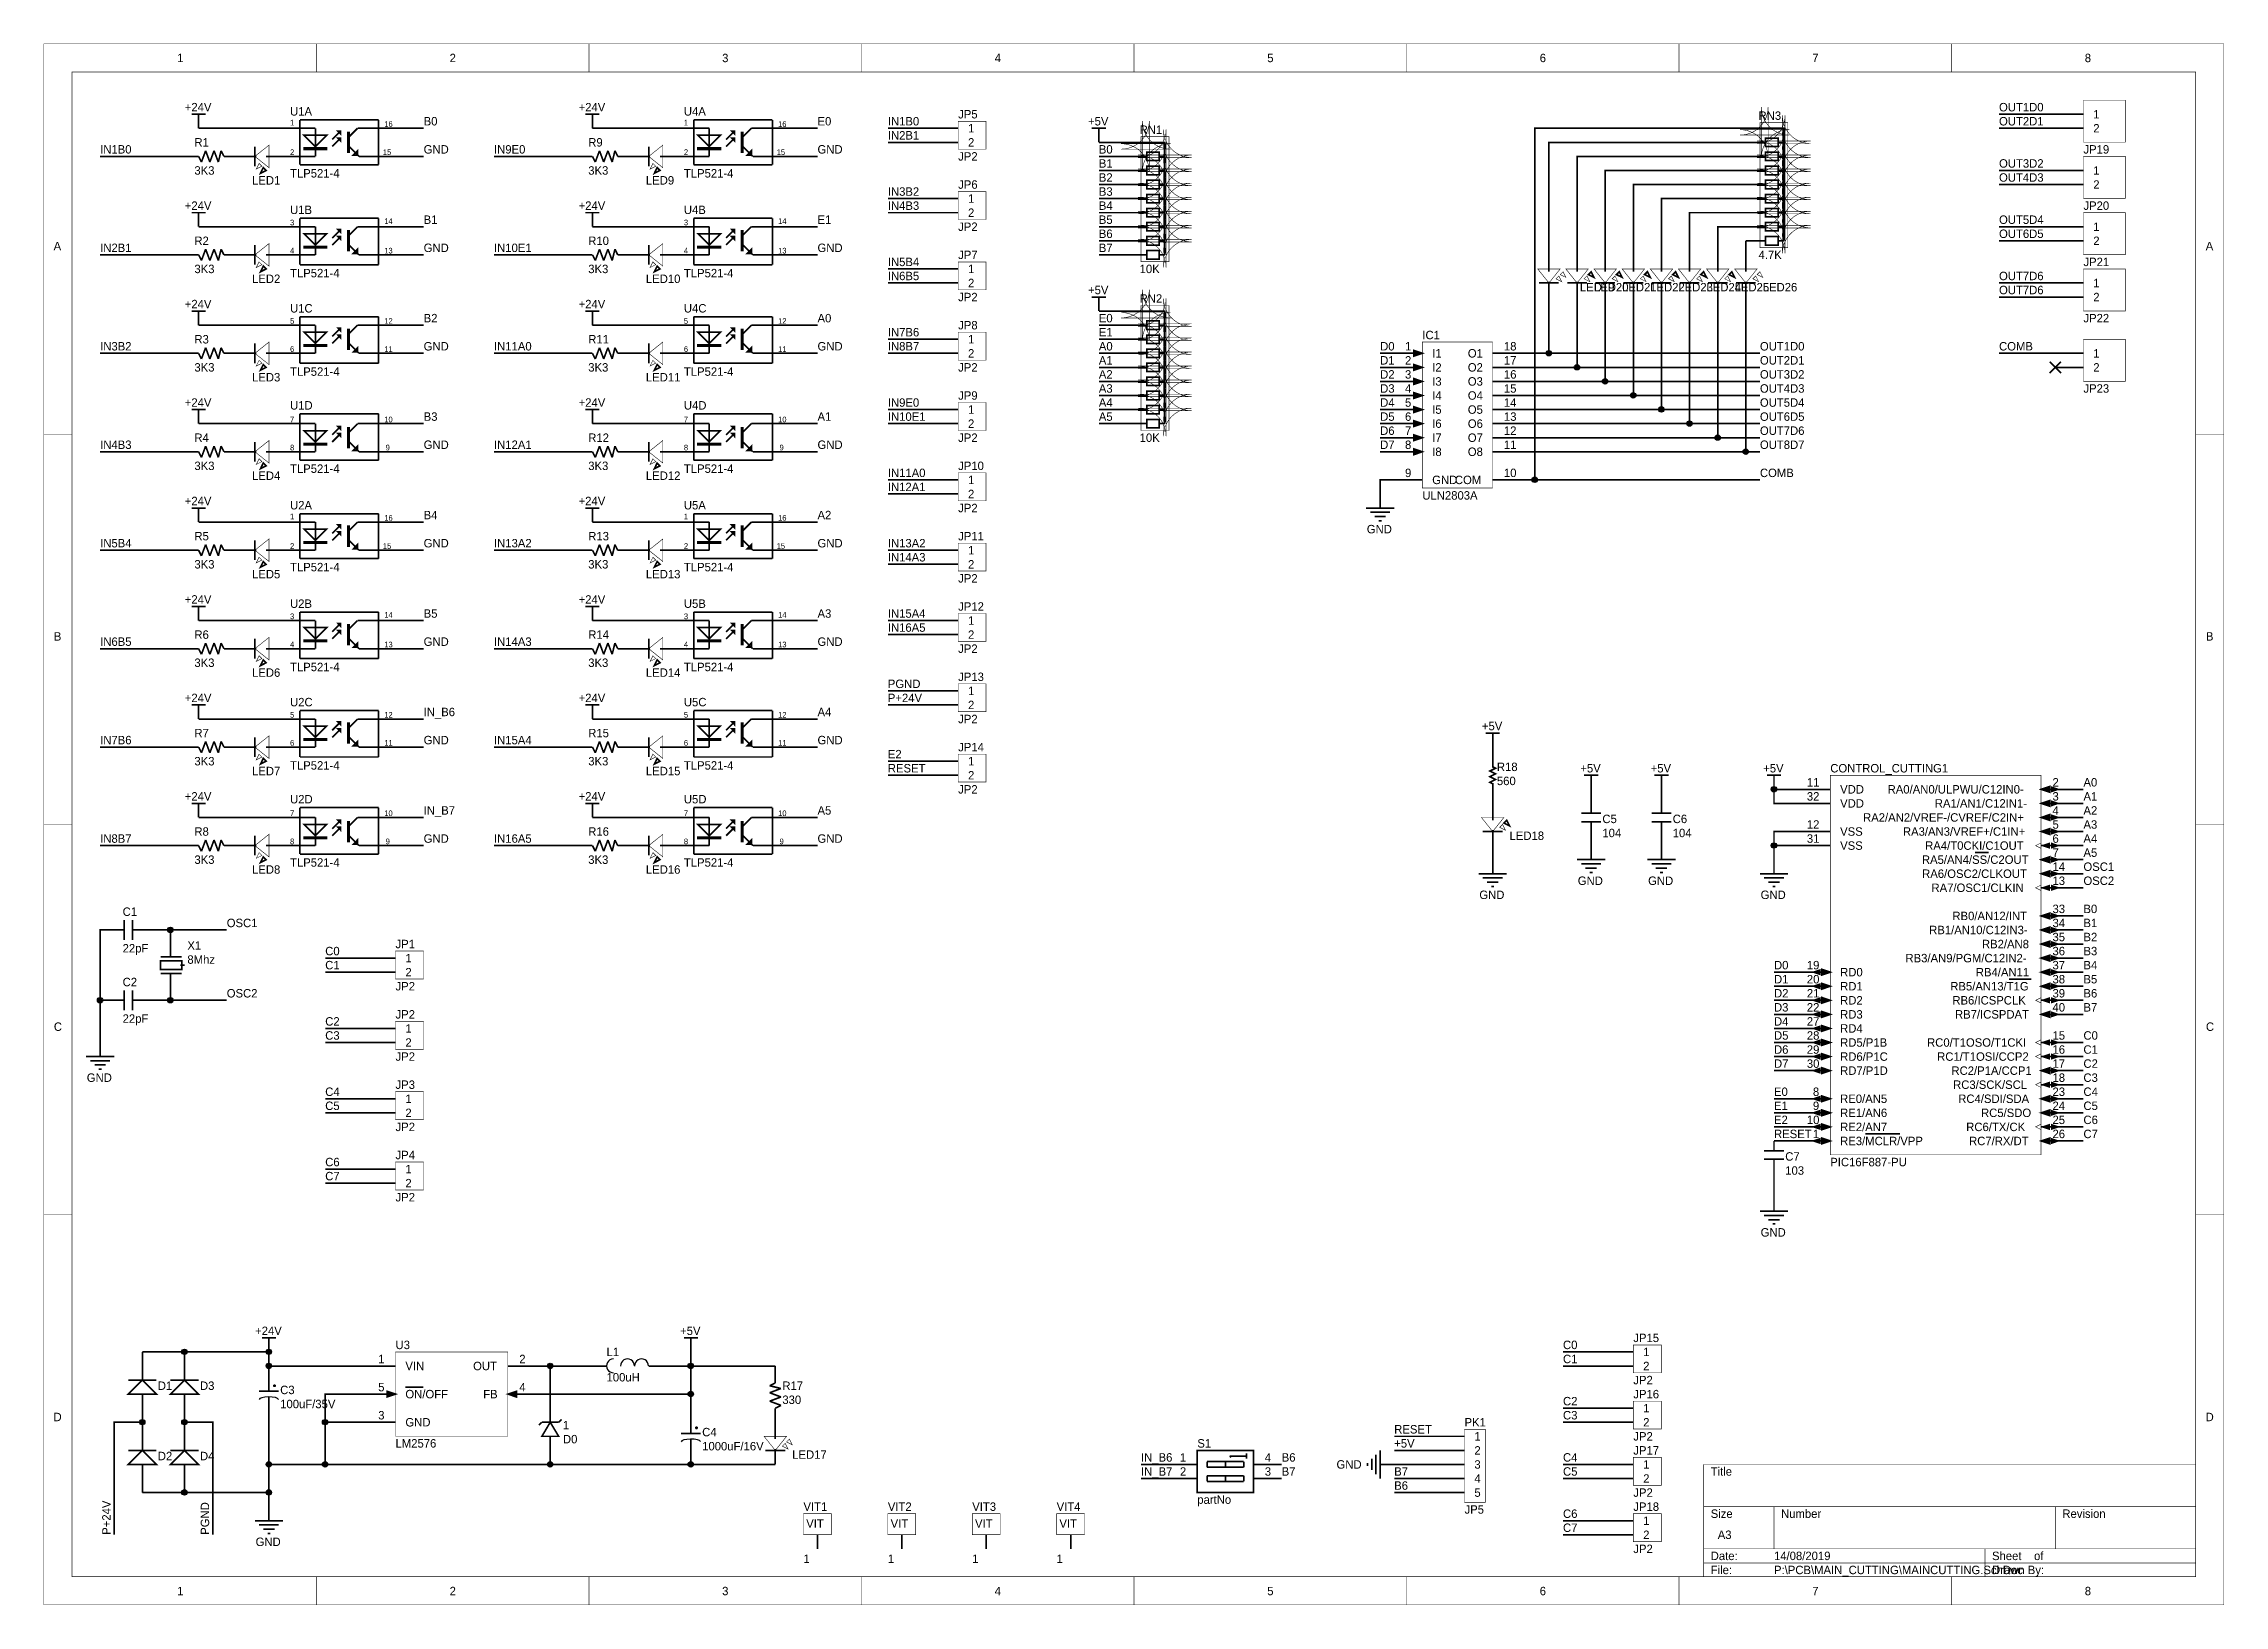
# Model space of a CAD drawing. Header units: millimetres. Extents: x 0 to 394, y 0 to 282.
import ezdxf

# ---------------------------------------------------------------- set-up
doc = ezdxf.new("R2010")
doc.units = ezdxf.units.MM
doc.layers.add('Sheet', color=255, linetype='Continuous')

msp = doc.modelspace()

# ---------------------------------------------------------------- texts
at = {"layer": 'Sheet'}
for s, height, p in [('1', 1.52, (24.06, 278.64)), ('2', 1.52, (73.27, 278.64)), ('3', 1.52, (122.48, 278.64)), ('4', 1.52, (171.69, 278.64)), ('5', 1.52, (220.91, 278.64)), ('6', 1.52, (270.12, 278.64)), ('7', 1.52, (319.33, 278.64)), ('8', 1.52, (368.54, 278.64)), ('+24V', 1.524, (25.44, 269.75)), ('1', 1.02, (44.45, 267.21)), ('U1A', 1.524, (44.45, 268.99)), ('16', 1.016, (61.47, 266.95)), ('B0', 1.524, (68.58, 267.21)), ('+24V', 1.524, (96.56, 269.75)), ('1', 1.02, (115.57, 267.21)), ('U4A', 1.524, (115.57, 268.99)), ('16', 1.016, (132.59, 266.95)), ('E0', 1.524, (139.7, 267.21)), ('IN1B0', 1.524, (152.4, 267.21)), ('JP5', 1.524, (165.1, 268.48)), ('+5V', 1.524, (188.55, 267.21)), ('RN3', 1.524, (309.63, 268.22)), ('OUT1D0', 1.524, (353.06, 269.75)), ('OUT2D1', 1.524, (353.06, 267.21)), ('1', 1.52, (370.08, 268.48)), ('R1', 1.524, (27.18, 263.4)), ('R9', 1.524, (98.3, 263.4)), ('IN2B1', 1.524, (152.4, 264.67)), ('2', 1.52, (166.88, 263.4)), ('1', 1.52, (166.88, 265.94)), ('RN1', 1.524, (197.87, 265.68)), ('2', 1.52, (370.08, 265.94)), ('IN1B0', 1.524, (10.16, 262.13)), ('2', 1.02, (44.45, 261.87)), ('15', 1.016, (61.21, 261.87)), ('GND', 1.524, (68.58, 262.13)), ('IN9E0', 1.524, (81.28, 262.13)), ('2', 1.02, (115.57, 261.87)), ('15', 1.016, (132.33, 261.87)), ('GND', 1.524, (139.7, 262.13)), ('JP2', 1.524, (165.1, 260.86)), ('B0', 1.524, (190.5, 262.13)), ('B1', 1.524, (190.5, 259.59)), ('OUT3D2', 1.524, (353.06, 259.59)), ('JP19', 1.524, (368.3, 262.13)), ('3K3', 1.524, (27.18, 258.32)), ('LED1', 1.524, (37.59, 256.54)), ('TLP521-4', 1.524, (44.45, 257.81)), ('3K3', 1.524, (98.3, 258.32)), ('LED9', 1.524, (108.71, 256.54)), ('TLP521-4', 1.524, (115.57, 257.81)), ('IN3B2', 1.524, (152.4, 254.51)), ('JP6', 1.524, (165.1, 255.78)), ('B2', 1.524, (190.5, 257.05)), ('B3', 1.524, (190.5, 254.51)), ('OUT4D3', 1.524, (353.06, 257.05)), ('2', 1.52, (370.08, 255.78)), ('1', 1.52, (370.08, 258.32)), ('+24V', 1.524, (25.44, 251.97)), ('U1B', 1.524, (44.45, 251.21)), ('+24V', 1.524, (96.56, 251.97)), ('U4B', 1.524, (115.57, 251.21)), ('IN4B3', 1.524, (152.4, 251.97)), ('2', 1.52, (166.88, 250.7)), ('1', 1.52, (166.88, 253.24)), ('B4', 1.524, (190.5, 251.97)), ('JP20', 1.524, (368.3, 251.97)), ('3', 1.02, (44.45, 249.17)), ('14', 1.016, (61.47, 249.43)), ('B1', 1.524, (68.58, 249.43)), ('3', 1.02, (115.57, 249.17)), ('14', 1.016, (132.59, 249.43)), ('E1', 1.524, (139.7, 249.43)), ('JP2', 1.524, (165.1, 248.16)), ('B5', 1.524, (190.5, 249.43)), ('B6', 1.524, (190.5, 246.89)), ('OUT5D4', 1.524, (353.06, 249.43)), ('OUT6D5', 1.524, (353.06, 246.89)), ('1', 1.52, (370.08, 248.16)), ('A', 1.52, (1.76, 244.67)), ('IN2B1', 1.524, (10.16, 244.35)), ('R2', 1.524, (27.18, 245.62)), ('4', 1.02, (44.45, 244.09)), ('13', 1.016, (61.47, 244.09)), ('GND', 1.524, (68.58, 244.35)), ('IN10E1', 1.524, (81.28, 244.35)), ('R10', 1.524, (98.3, 245.62)), ('4', 1.02, (115.57, 244.09)), ('13', 1.016, (132.59, 244.09)), ('GND', 1.524, (139.7, 244.35)), ('JP7', 1.524, (165.1, 243.08)), ('B7', 1.524, (190.5, 244.35)), ('4.7K', 1.524, (309.63, 243.08)), ('2', 1.52, (370.08, 245.62)), ('A', 1.52, (390.38, 244.67)), ('3K3', 1.524, (27.18, 240.54)), ('LED2', 1.524, (37.59, 238.76)), ('TLP521-4', 1.524, (44.45, 239.78)), ('3K3', 1.524, (98.3, 240.54)), ('LED10', 1.524, (108.71, 238.76)), ('TLP521-4', 1.524, (115.57, 239.78)), ('IN5B4', 1.524, (152.4, 241.81)), ('IN6B5', 1.524, (152.4, 239.27)), ('1', 1.52, (166.88, 240.54)), ('10K', 1.524, (197.87, 240.54)), ('OUT7D6', 1.524, (353.06, 239.27)), ('JP21', 1.524, (368.3, 241.81)), ('JP2', 1.524, (165.1, 235.46)), ('2', 1.52, (166.88, 238)), ('+5V', 1.524, (188.55, 236.73)), ('RN2', 1.524, (197.87, 235.2)), ('LED19', 1.524, (277.37, 237.24)), ('LED20', 1.524, (279.91, 237.24)), ('LED21', 1.524, (284.99, 237.24)), ('LED22', 1.524, (290.07, 237.24)), ('LED23', 1.524, (295.15, 237.24)), ('LED24', 1.524, (300.23, 237.24)), ('LED25', 1.524, (305.31, 237.24)), ('LED26', 1.524, (310.39, 237.24)), ('OUT7D6', 1.524, (353.06, 236.73)), ('2', 1.52, (370.08, 235.46)), ('1', 1.52, (370.08, 238)), ('+24V', 1.524, (25.44, 234.19)), ('5', 1.02, (44.45, 231.39)), ('U1C', 1.524, (44.45, 233.43)), ('12', 1.016, (61.47, 231.39)), ('B2', 1.524, (68.58, 231.65)), ('+24V', 1.524, (96.56, 234.19)), ('5', 1.02, (115.57, 231.39)), ('U4C', 1.524, (115.57, 233.43)), ('12', 1.016, (132.59, 231.39)), ('A0', 1.524, (139.7, 231.65)), ('E0', 1.524, (190.5, 231.65)), ('JP22', 1.524, (368.3, 231.65)), ('R3', 1.524, (27.18, 227.84)), ('R11', 1.524, (98.3, 227.84)), ('IN7B6', 1.524, (152.4, 229.11)), ('JP8', 1.524, (165.1, 230.38)), ('1', 1.52, (166.88, 227.84)), ('E1', 1.524, (190.5, 229.11)), ('IC1', 1.524, (248.92, 228.6)), ('IN3B2', 1.524, (10.16, 226.57)), ('6', 1.02, (44.45, 226.31)), ('11', 1.016, (61.47, 226.31)), ('GND', 1.524, (68.58, 226.57)), ('IN11A0', 1.524, (81.28, 226.57)), ('6', 1.02, (115.57, 226.31)), ('11', 1.016, (132.59, 226.31)), ('GND', 1.524, (139.7, 226.57)), ('IN8B7', 1.524, (152.4, 226.57)), ('2', 1.52, (166.88, 225.3)), ('A0', 1.524, (190.5, 226.57)), ('A1', 1.524, (190.5, 224.03)), ('D0', 1.524, (241.3, 226.57)), ('D1', 1.524, (241.3, 224.03)), ('2', 1.52, (245.79, 224.03)), ('1', 1.52, (245.79, 226.57)), ('I1', 1.524, (250.7, 225.3)), ('O1', 1.524, (257.13, 225.3)), ('18', 1.524, (263.65, 226.57)), ('17', 1.524, (263.65, 224.03)), ('OUT1D0', 1.524, (309.88, 226.57)), ('OUT2D1', 1.524, (309.88, 224.03)), ('COMB', 1.524, (353.06, 226.57)), ('1', 1.52, (370.08, 225.3)), ('3K3', 1.524, (27.18, 222.76)), ('LED3', 1.524, (37.59, 220.98)), ('TLP521-4', 1.524, (44.45, 222)), ('3K3', 1.524, (98.3, 222.76)), ('LED11', 1.524, (108.71, 220.98)), ('TLP521-4', 1.524, (115.57, 222)), ('JP2', 1.524, (165.1, 222.76)), ('A2', 1.524, (190.5, 221.49)), ('D2', 1.524, (241.3, 221.49)), ('3', 1.52, (245.79, 221.49)), ('I2', 1.524, (250.7, 222.76)), ('I3', 1.524, (250.7, 220.22)), ('O2', 1.524, (257.13, 222.76)), ('O3', 1.524, (257.13, 220.22)), ('16', 1.524, (263.65, 221.49)), ('OUT3D2', 1.524, (309.88, 221.49)), ('2', 1.52, (370.08, 222.76)), ('+24V', 1.524, (25.44, 216.41)), ('U1D', 1.524, (44.45, 215.9)), ('+24V', 1.524, (96.56, 216.41)), ('U4D', 1.524, (115.57, 215.9)), ('IN9E0', 1.524, (152.4, 216.41)), ('JP9', 1.524, (165.1, 217.68)), ('1', 1.52, (166.88, 215.14)), ('A3', 1.524, (190.5, 218.95)), ('A4', 1.524, (190.5, 216.41)), ('D3', 1.524, (241.3, 218.95)), ('D4', 1.524, (241.3, 216.41)), ('4', 1.52, (245.79, 218.95)), ('5', 1.52, (245.79, 216.41)), ('I4', 1.524, (250.7, 217.68)), ('I5', 1.524, (250.7, 215.14)), ('O4', 1.524, (257.13, 217.68)), ('O5', 1.524, (257.13, 215.14)), ('15', 1.524, (263.65, 218.95)), ('14', 1.524, (263.65, 216.41)), ('OUT4D3', 1.524, (309.88, 218.95)), ('OUT5D4', 1.524, (309.88, 216.41)), ('JP23', 1.524, (368.3, 218.95)), ('7', 1.02, (44.45, 213.61)), ('10', 1.016, (61.47, 213.61)), ('B3', 1.524, (68.58, 213.87)), ('7', 1.02, (115.57, 213.61)), ('10', 1.016, (132.59, 213.61)), ('A1', 1.524, (139.7, 213.87)), ('IN10E1', 1.524, (152.4, 213.87)), ('2', 1.52, (166.88, 212.6)), ('A5', 1.524, (190.5, 213.87)), ('D5', 1.524, (241.3, 213.87)), ('D6', 1.524, (241.3, 211.33)), ('6', 1.52, (245.79, 213.87)), ('7', 1.52, (245.79, 211.33)), ('I6', 1.524, (250.7, 212.6)), ('O6', 1.524, (257.13, 212.6)), ('13', 1.524, (263.65, 213.87)), ('12', 1.524, (263.65, 211.33)), ('OUT6D5', 1.524, (309.88, 213.87)), ('OUT7D6', 1.524, (309.88, 211.33)), ('IN4B3', 1.524, (10.16, 208.79)), ('R4', 1.524, (27.18, 210.06)), ('8', 1.02, (44.45, 208.53)), ('9', 1.02, (61.72, 208.53)), ('GND', 1.524, (68.58, 208.79)), ('IN12A1', 1.524, (81.28, 208.79)), ('R12', 1.524, (98.3, 210.06)), ('8', 1.02, (115.57, 208.53)), ('9', 1.02, (132.84, 208.53)), ('GND', 1.524, (139.7, 208.79)), ('JP2', 1.524, (165.1, 210.06)), ('10K', 1.524, (197.87, 210.06)), ('D7', 1.524, (241.3, 208.79)), ('8', 1.52, (245.79, 208.79)), ('I7', 1.524, (250.7, 210.06)), ('I8', 1.524, (250.7, 207.52)), ('O7', 1.524, (257.13, 210.06)), ('O8', 1.524, (257.13, 207.52)), ('11', 1.524, (263.65, 208.79)), ('OUT8D7', 1.524, (309.88, 208.79)), ('3K3', 1.524, (27.18, 204.98)), ('TLP521-4', 1.524, (44.45, 204.47)), ('3K3', 1.524, (98.3, 204.98)), ('TLP521-4', 1.524, (115.57, 204.47)), ('IN11A0', 1.524, (152.4, 203.71)), ('JP10', 1.524, (165.1, 204.98)), ('9', 1.52, (245.79, 203.71)), ('10', 1.524, (263.65, 203.71)), ('COMB', 1.524, (309.88, 203.71)), ('LED4', 1.524, (37.59, 203.2)), ('LED12', 1.524, (108.71, 203.2)), ('IN12A1', 1.524, (152.4, 201.17)), ('2', 1.52, (166.88, 199.9)), ('1', 1.52, (166.88, 202.44)), ('ULN2803A', 1.524, (248.92, 199.64)), ('GND', 1.524, (250.7, 202.44)), ('COM', 1.524, (254.8, 202.44)), ('+24V', 1.524, (25.44, 198.63)), ('1', 1.02, (44.45, 196.09)), ('U2A', 1.524, (44.45, 197.87)), ('B4', 1.524, (68.58, 196.09)), ('+24V', 1.524, (96.56, 198.63)), ('1', 1.02, (115.57, 196.09)), ('U5A', 1.524, (115.57, 197.87)), ('A2', 1.524, (139.7, 196.09)), ('JP2', 1.524, (165.1, 197.36)), ('R5', 1.524, (27.18, 192.28)), ('16', 1.016, (61.47, 195.83)), ('R13', 1.524, (98.3, 192.28)), ('16', 1.016, (132.59, 195.83)), ('JP11', 1.524, (165.1, 192.28)), ('GND', 1.524, (238.89, 193.55)), ('IN5B4', 1.524, (10.16, 191.01)), ('2', 1.02, (44.45, 190.75)), ('15', 1.016, (61.21, 190.75)), ('GND', 1.524, (68.58, 191.01)), ('IN13A2', 1.524, (81.28, 191.01)), ('2', 1.02, (115.57, 190.75)), ('15', 1.016, (132.33, 190.75)), ('GND', 1.524, (139.7, 191.01)), ('IN13A2', 1.524, (152.4, 191.01)), ('IN14A3', 1.524, (152.4, 188.47)), ('1', 1.52, (166.88, 189.74)), ('3K3', 1.524, (27.18, 187.2)), ('LED5', 1.524, (37.59, 185.42)), ('TLP521-4', 1.524, (44.45, 186.69)), ('3K3', 1.524, (98.3, 187.2)), ('LED13', 1.524, (108.71, 185.42)), ('TLP521-4', 1.524, (115.57, 186.69)), ('JP2', 1.524, (165.1, 184.66)), ('2', 1.52, (166.88, 187.2)), ('+24V', 1.524, (25.44, 180.85)), ('U2B', 1.524, (44.45, 180.09)), ('+24V', 1.524, (96.56, 180.85)), ('U5B', 1.524, (115.57, 180.09)), ('3', 1.02, (44.45, 178.05)), ('14', 1.016, (61.47, 178.31)), ('B5', 1.524, (68.58, 178.31)), ('3', 1.02, (115.57, 178.05)), ('14', 1.016, (132.59, 178.31)), ('A3', 1.524, (139.7, 178.31)), ('IN15A4', 1.524, (152.4, 178.31)), ('IN16A5', 1.524, (152.4, 175.77)), ('JP12', 1.524, (165.1, 179.58)), ('1', 1.52, (166.88, 177.04)), ('B', 1.52, (1.8, 174.18)), ('IN6B5', 1.524, (10.16, 173.23)), ('R6', 1.524, (27.18, 174.5)), ('4', 1.02, (44.45, 172.97)), ('13', 1.016, (61.47, 172.97)), ('GND', 1.524, (68.58, 173.23)), ('IN14A3', 1.524, (81.28, 173.23)), ('R14', 1.524, (98.3, 174.5)), ('4', 1.02, (115.57, 172.97)), ('13', 1.016, (132.59, 172.97)), ('GND', 1.524, (139.7, 173.23)), ('JP2', 1.524, (165.1, 171.96)), ('2', 1.52, (166.88, 174.5)), ('B', 1.52, (390.42, 174.18)), ('3K3', 1.524, (27.18, 169.42)), ('TLP521-4', 1.524, (44.45, 168.66)), ('3K3', 1.524, (98.3, 169.42)), ('TLP521-4', 1.524, (115.57, 168.66)), ('LED6', 1.524, (37.59, 167.64)), ('LED14', 1.524, (108.71, 167.64)), ('PGND', 1.524, (152.4, 165.61)), ('JP13', 1.524, (165.1, 166.88)), ('1', 1.52, (166.88, 164.34)), ('+24V', 1.524, (25.44, 163.07)), ('U2C', 1.524, (44.45, 162.31)), ('IN_B6', 1.524, (68.58, 160.53)), ('+24V', 1.524, (96.56, 163.07)), ('U5C', 1.524, (115.57, 162.31)), ('A4', 1.524, (139.7, 160.53)), ('P+24V', 1.524, (152.4, 163.07)), ('2', 1.52, (166.88, 161.8)), ('R7', 1.524, (27.18, 156.72)), ('5', 1.02, (44.45, 160.27)), ('12', 1.016, (61.47, 160.27)), ('R15', 1.524, (98.3, 156.72)), ('5', 1.02, (115.57, 160.27)), ('12', 1.016, (132.59, 160.27)), ('JP2', 1.524, (165.1, 159.26)), ('+5V', 1.524, (259.67, 157.99)), ('IN7B6', 1.524, (10.16, 155.45)), ('6', 1.02, (44.45, 155.19)), ('11', 1.016, (61.47, 155.19)), ('GND', 1.524, (68.58, 155.45)), ('IN15A4', 1.524, (81.28, 155.45)), ('6', 1.02, (115.57, 155.19)), ('11', 1.016, (132.59, 155.19)), ('GND', 1.524, (139.7, 155.45)), ('E2', 1.524, (152.4, 152.91)), ('JP14', 1.524, (165.1, 154.18)), ('3K3', 1.524, (27.18, 151.64)), ('LED7', 1.524, (37.59, 149.86)), ('TLP521-4', 1.524, (44.45, 150.88)), ('3K3', 1.524, (98.3, 151.64)), ('LED15', 1.524, (108.71, 149.86)), ('TLP521-4', 1.524, (115.57, 150.88)), ('RESET', 1.524, (152.4, 150.37)), ('2', 1.52, (166.88, 149.1)), ('1', 1.52, (166.88, 151.64)), ('R18', 1.524, (262.38, 150.62)), ('+5V', 1.524, (277.45, 150.37)), ('+5V', 1.524, (290.15, 150.37)), ('+5V', 1.524, (310.47, 150.37)), ('CONTROL_CUTTING1', 1.524, (322.58, 150.37)), ('+24V', 1.524, (25.44, 145.29)), ('U2D', 1.524, (44.45, 144.78)), ('+24V', 1.524, (96.56, 145.29)), ('U5D', 1.524, (115.57, 144.78)), ('JP2', 1.524, (165.1, 146.56)), ('560', 1.524, (262.38, 148.08)), ('32', 1.524, (318.35, 145.29)), ('11', 1.524, (318.35, 147.83)), ('VDD', 1.524, (324.36, 146.56)), ('RA0/AN0/ULPWU/C12IN0-', 1.524, (332.94, 146.56)), ('3', 1.52, (362.71, 145.29)), ('2', 1.52, (362.71, 147.83)), ('A0', 1.524, (368.3, 147.83)), ('A1', 1.524, (368.3, 145.29)), ('7', 1.02, (44.45, 142.49)), ('10', 1.016, (61.47, 142.49)), ('IN_B7', 1.524, (68.58, 142.75)), ('7', 1.02, (115.57, 142.49)), ('10', 1.016, (132.59, 142.49)), ('A5', 1.524, (139.7, 142.75)), ('C5', 1.524, (281.43, 141.22)), ('C6', 1.524, (294.13, 141.22)), ('VDD', 1.524, (324.36, 144.02)), ('RA2/AN2/VREF-/CVREF/C2IN+', 1.524, (328.5, 141.48)), ('RA1/AN1/C12IN1-', 1.524, (341.46, 144.02)), ('4', 1.52, (362.71, 142.75)), ('A2', 1.524, (368.3, 142.75)), ('IN8B7', 1.524, (10.16, 137.67)), ('R8', 1.524, (27.18, 138.94)), ('8', 1.02, (44.45, 137.41)), ('9', 1.02, (61.72, 137.41)), ('GND', 1.524, (68.58, 137.67)), ('IN16A5', 1.524, (81.28, 137.67)), ('R16', 1.524, (98.3, 138.94)), ('8', 1.02, (115.57, 137.41)), ('9', 1.02, (132.84, 137.41)), ('GND', 1.524, (139.7, 137.67)), ('LED18', 1.524, (264.67, 138.18)), ('104', 1.524, (281.43, 138.68)), ('104', 1.524, (294.13, 138.68)), ('31', 1.524, (318.35, 137.67)), ('12', 1.524, (318.35, 140.21)), ('VSS', 1.524, (324.36, 138.94)), ('VSS', 1.524, (324.36, 136.4)), ('RA3/AN3/VREF+/C1IN+', 1.524, (335.7, 138.94)), ('RA4/T0CKI/C1OUT', 1.524, (339.72, 136.4)), ('5', 1.52, (362.71, 140.21)), ('6', 1.52, (362.71, 137.67)), ('A3', 1.524, (368.3, 140.21)), ('A4', 1.524, (368.3, 137.67)), ('3K3', 1.524, (27.18, 133.86)), ('TLP521-4', 1.524, (44.45, 133.35)), ('3K3', 1.524, (98.3, 133.86)), ('TLP521-4', 1.524, (115.57, 133.35)), ('RA5/AN4/SS/C2OUT', 1.524, (339.13, 133.86)), ('7', 1.52, (362.71, 135.13)), ('14', 1.524, (362.71, 132.59)), ('A5', 1.524, (368.3, 135.13)), ('OSC1', 1.524, (368.3, 132.59)), ('LED8', 1.524, (37.59, 132.08)), ('LED16', 1.524, (108.71, 132.08)), ('GND', 1.524, (276.99, 130.05)), ('GND', 1.524, (289.69, 130.05)), ('RA6/OSC2/CLKOUT', 1.524, (339.17, 131.32)), ('RA7/OSC1/CLKIN', 1.524, (340.86, 128.78)), ('13', 1.524, (362.71, 130.05)), ('OSC2', 1.524, (368.3, 130.05)), ('GND', 1.524, (259.21, 127.51)), ('GND', 1.524, (310.01, 127.51)), ('33', 1.524, (362.71, 124.97)), ('B0', 1.524, (368.3, 124.97)), ('C1', 1.524, (14.22, 124.46)), ('OSC1', 1.524, (33.02, 122.43)), ('RB1/AN10/C12IN3-', 1.524, (340.44, 121.16)), ('RB0/AN12/INT', 1.524, (344.63, 123.7)), ('34', 1.524, (362.71, 122.43)), ('B1', 1.524, (368.3, 122.43)), ('22pF', 1.524, (14.22, 117.86)), ('X1', 1.524, (25.91, 118.36)), ('C0', 1.524, (50.8, 117.35)), ('JP1', 1.524, (63.5, 118.62)), ('RB2/AN8', 1.524, (349.97, 118.62)), ('35', 1.524, (362.71, 119.89)), ('36', 1.524, (362.71, 117.35)), ('B2', 1.524, (368.3, 119.89)), ('B3', 1.524, (368.3, 117.35)), ('8Mhz', 1.524, (25.91, 115.82)), ('C1', 1.524, (50.8, 114.81)), ('2', 1.52, (65.28, 113.54)), ('1', 1.52, (65.28, 116.08)), ('D0', 1.524, (312.42, 114.81)), ('19', 1.524, (318.35, 114.81)), ('RD0', 1.524, (324.36, 113.54)), ('RB3/AN9/PGM/C12IN2-', 1.524, (336.16, 116.08)), ('RB4/AN11', 1.524, (348.87, 113.54)), ('37', 1.524, (362.71, 114.81)), ('B4', 1.524, (368.3, 114.81)), ('C2', 1.524, (14.22, 111.76)), ('OSC2', 1.524, (33.02, 109.73)), ('JP2', 1.524, (63.5, 111)), ('D1', 1.524, (312.42, 112.27)), ('D2', 1.524, (312.42, 109.73)), ('20', 1.524, (318.35, 112.27)), ('21', 1.524, (318.35, 109.73)), ('RD1', 1.524, (324.36, 111)), ('RB5/AN13/T1G', 1.524, (344.25, 111)), ('38', 1.524, (362.71, 112.27)), ('39', 1.524, (362.71, 109.73)), ('B5', 1.524, (368.3, 112.27)), ('B6', 1.524, (368.3, 109.73)), ('22pF', 1.524, (14.22, 105.16)), ('JP2', 1.524, (63.5, 105.92)), ('D3', 1.524, (312.42, 107.19)), ('22', 1.524, (318.35, 107.19)), ('RD2', 1.524, (324.36, 108.46)), ('RD3', 1.524, (324.36, 105.92)), ('RB6/ICSPCLK', 1.524, (344.63, 108.46)), ('RB7/ICSPDAT', 1.524, (345.1, 105.92)), ('40', 1.524, (362.71, 107.19)), ('B7', 1.524, (368.3, 107.19)), ('C', 1.52, (1.8, 103.7)), ('C2', 1.524, (50.8, 104.65)), ('C3', 1.524, (50.8, 102.11)), ('1', 1.52, (65.28, 103.38)), ('D4', 1.524, (312.42, 104.65)), ('D5', 1.524, (312.42, 102.11)), ('27', 1.524, (318.35, 104.65)), ('28', 1.524, (318.35, 102.11)), ('RD4', 1.524, (324.36, 103.38)), ('RD5/P1B', 1.524, (324.36, 100.84)), ('RC0/T1OSO/T1CKI', 1.524, (340.06, 100.84)), ('15', 1.524, (362.71, 102.11)), ('C0', 1.524, (368.3, 102.11)), ('C', 1.52, (390.42, 103.7)), ('JP2', 1.524, (63.5, 98.3)), ('2', 1.52, (65.28, 100.84)), ('D6', 1.524, (312.42, 99.57)), ('D7', 1.524, (312.42, 97.03)), ('30', 1.524, (318.35, 97.03)), ('29', 1.524, (318.35, 99.57)), ('RD6/P1C', 1.524, (324.36, 98.3)), ('RC1/T1OSI/CCP2', 1.524, (341.88, 98.3)), ('16', 1.524, (362.71, 99.57)), ('17', 1.524, (362.71, 97.03)), ('C1', 1.524, (368.3, 99.57)), ('C2', 1.524, (368.3, 97.03)), ('GND', 1.524, (7.75, 94.49)), ('JP3', 1.524, (63.5, 93.22)), ('RD7/P1D', 1.524, (324.36, 95.76)), ('RC2/P1A/CCP1', 1.524, (344.46, 95.76)), ('RC3/SCK/SCL', 1.524, (344.76, 93.22)), ('18', 1.524, (362.71, 94.49)), ('C3', 1.524, (368.3, 94.49)), ('C4', 1.524, (50.8, 91.95)), ('C5', 1.524, (50.8, 89.41)), ('1', 1.52, (65.28, 90.68)), ('E0', 1.524, (312.42, 91.95)), ('E1', 1.524, (312.42, 89.41)), ('8', 1.52, (319.45, 91.95)), ('9', 1.52, (319.45, 89.41)), ('RE0/AN5', 1.524, (324.36, 90.68)), ('RC4/SDI/SDA', 1.524, (345.69, 90.68)), ('23', 1.524, (362.71, 91.95)), ('24', 1.524, (362.71, 89.41)), ('C4', 1.524, (368.3, 91.95)), ('C5', 1.524, (368.3, 89.41)), ('JP2', 1.524, (63.5, 85.6)), ('2', 1.52, (65.28, 88.14)), ('E2', 1.524, (312.42, 86.87)), ('10', 1.524, (318.35, 86.87)), ('RE1/AN6', 1.524, (324.36, 88.14)), ('RE2/AN7', 1.524, (324.36, 85.6)), ('RC6/TX/CK', 1.524, (347.13, 85.6)), ('RC5/SDO', 1.524, (349.8, 88.14)), ('25', 1.524, (362.71, 86.87)), ('C6', 1.524, (368.3, 86.87)), ('RESET', 1.524, (312.42, 84.33)), ('1', 1.52, (319.45, 84.33)), ('RE3/MCLR/VPP', 1.524, (324.36, 83.06)), ('RC7/RX/DT', 1.524, (347.64, 83.06)), ('26', 1.524, (362.71, 84.33)), ('C7', 1.524, (368.3, 84.33)), ('C6', 1.524, (50.8, 79.25)), ('JP4', 1.524, (63.5, 80.52)), ('1', 1.52, (65.28, 77.98)), ('C7', 1.524, (314.45, 80.26)), ('103', 1.524, (314.45, 77.72)), ('PIC16F887-PU', 1.524, (322.58, 79.25)), ('C7', 1.524, (50.8, 76.71)), ('2', 1.52, (65.28, 75.44)), ('JP2', 1.524, (63.5, 72.9)), ('GND', 1.524, (310.01, 66.55)), ('+24V', 1.524, (38.14, 48.77)), ('U3', 1.524, (63.5, 46.23)), ('+5V', 1.524, (114.89, 48.77)), ('C0', 1.524, (274.32, 46.23)), ('JP15', 1.524, (287.02, 47.5)), ('1', 1.52, (60.37, 43.69)), ('VIN', 1.524, (65.28, 42.42)), ('OUT', 1.524, (77.51, 42.42)), ('2', 1.52, (85.85, 43.69)), ('L1', 1.524, (101.6, 44.96)), ('C1', 1.524, (274.32, 43.69)), ('2', 1.52, (288.8, 42.42)), ('1', 1.52, (288.8, 44.96)), ('D1', 1.524, (20.57, 38.86)), ('D3', 1.524, (28.19, 38.86)), ('C3', 1.524, (42.67, 38.1)), ('5', 1.52, (60.37, 38.61)), ('4', 1.52, (85.85, 38.61)), ('100uH', 1.524, (101.6, 40.39)), ('R17', 1.524, (133.35, 38.86)), ('JP2', 1.524, (287.02, 39.88)), ('100uF/35V', 1.524, (42.67, 35.56)), ('ON/OFF', 1.524, (65.28, 37.34)), ('FB', 1.524, (79.33, 37.34)), ('330', 1.524, (133.35, 36.32)), ('C2', 1.524, (274.32, 36.07)), ('JP16', 1.524, (287.02, 37.34)), ('1', 1.52, (288.8, 34.8)), ('D', 1.52, (1.74, 33.21)), ('3', 1.52, (60.37, 33.53)), ('GND', 1.524, (65.28, 32.26)), ('1', 1.52, (93.73, 31.75)), ('C4', 1.524, (118.87, 30.48)), ('RESET', 1.524, (243.84, 30.99)), ('PK1', 1.524, (256.54, 32.26)), ('C3', 1.524, (274.32, 33.53)), ('2', 1.52, (288.8, 32.26)), ('D', 1.52, (390.36, 33.21)), ('D2', 1.524, (20.57, 26.16)), ('D4', 1.524, (28.19, 26.16)), ('LM2576', 1.524, (63.5, 28.45)), ('D0', 1.524, (93.73, 29.21)), ('1000uF/16V', 1.524, (118.87, 27.94)), ('LED17', 1.524, (135.13, 26.42)), ('S1', 1.524, (208.28, 28.45)), ('+5V', 1.524, (243.84, 28.45)), ('2', 1.52, (258.32, 27.18)), ('1', 1.52, (258.32, 29.72)), ('JP2', 1.524, (287.02, 29.72)), ('JP17', 1.524, (287.02, 27.18)), ('IN_B6', 1.524, (198.12, 25.91)), ('IN_B7', 1.524, (198.12, 23.37)), ('2', 1.52, (205.15, 23.37)), ('1', 1.52, (205.15, 25.91)), ('4', 1.52, (220.47, 25.91)), ('3', 1.52, (220.47, 23.37)), ('B6', 1.524, (223.52, 25.91)), ('B7', 1.524, (223.52, 23.37)), ('GND', 1.524, (233.42, 24.64)), ('B7', 1.524, (243.84, 23.37)), ('3', 1.52, (258.32, 24.64)), ('C4', 1.524, (274.32, 25.91)), ('C5', 1.524, (274.32, 23.37)), ('2', 1.52, (288.8, 22.1)), ('1', 1.52, (288.8, 24.64)), ('Title', 1.524, (300.99, 23.37)), ('partNo', 1.524, (208.28, 18.29)), ('B6', 1.524, (243.84, 20.83)), ('4', 1.52, (258.32, 22.1)), ('5', 1.52, (258.32, 19.56)), ('JP2', 1.524, (287.02, 19.56)), ('VIT1', 1.524, (137.16, 17.02)), ('VIT2', 1.524, (152.4, 17.02)), ('VIT3', 1.524, (167.64, 17.02)), ('VIT4', 1.524, (182.88, 17.02)), ('JP5', 1.524, (256.54, 16.51)), ('C6', 1.524, (274.32, 15.75)), ('JP18', 1.524, (287.02, 17.02)), ('1', 1.52, (288.8, 14.48)), ('Size', 1.524, (300.99, 15.75)), ('Number', 1.524, (313.69, 15.75)), ('Revision', 1.524, (364.49, 15.75)), ('GND', 1.524, (38.23, 10.67)), ('VIT', 1.524, (137.66, 13.97)), ('VIT', 1.524, (152.9, 13.97)), ('VIT', 1.524, (168.14, 13.97)), ('VIT', 1.524, (183.38, 13.97)), ('C7', 1.524, (274.32, 13.21)), ('2', 1.52, (288.8, 11.94)), ('A3', 1.524, (302.26, 11.94)), ('1', 1.52, (137.16, 7.62)), ('1', 1.52, (152.4, 7.62)), ('1', 1.52, (167.64, 7.62)), ('1', 1.52, (182.88, 7.62)), ('JP2', 1.524, (287.02, 9.4)), ('Date:', 1.524, (300.99, 8.13)), ('14/08/2019', 1.524, (312.42, 8.13)), ('Sheet    of', 1.524, (351.79, 8.13)), ('File:', 1.524, (300.99, 5.59)), ('P:\\PCB\\MAIN_CUTTING\\MAINCUTTING.SchDoc', 1.524, (312.42, 5.59)), ('Drawn By:', 1.524, (351.79, 5.59)), ('1', 1.52, (24.06, 1.78)), ('2', 1.52, (73.27, 1.78)), ('3', 1.52, (122.48, 1.78)), ('4', 1.52, (171.69, 1.78)), ('5', 1.52, (220.91, 1.78)), ('6', 1.52, (270.12, 1.78)), ('7', 1.52, (319.33, 1.78)), ('8', 1.52, (368.54, 1.78))]:
    msp.add_text(s, height=height, dxfattribs=at).set_placement(p)
for s, p in [('P+24V', (12.06, 12.7)), ('PGND', (29.84, 12.7))]:
    msp.add_text(s, height=1.524, rotation=90, dxfattribs=at).set_placement(p)

# ---------------------------------------------------------------- linework, layer by layer
at = {"layer": 'Sheet'}
for points, const_width in [([(0, 281.94), (393.66, 281.94), (393.66, 0.04), (0, 0.04), (0, 281.94)], 0.0991), ([(49.21, 276.86), (49.21, 281.94)], 0.0991), ([(98.42, 276.86), (98.42, 281.94)], 0.0991), ([(147.64, 276.86), (147.64, 281.94)], 0.0991), ([(196.85, 276.86), (196.85, 281.94)], 0.0991), ([(246.06, 276.86), (246.06, 281.94)], 0.0991), ([(295.27, 276.86), (295.27, 281.94)], 0.0991), ([(344.49, 276.86), (344.49, 281.94)], 0.0991), ([(5.08, 276.86), (388.58, 276.86), (388.58, 5.12), (5.08, 5.12), (5.08, 276.86)], 0.0991), ([(368.3, 271.78), (375.88, 271.78), (375.88, 264.2), (368.3, 264.2), (368.3, 271.78)], 0.0991), ([(26.67, 269.24), (29.21, 269.24)], 0.3), ([(27.94, 266.7), (27.94, 269.24)], 0.3), ([(46.23, 268.22), (46.23, 260.1)], 0.3), ([(46.23, 268.22), (60.45, 268.22)], 0.3), ([(60.45, 268.22), (60.45, 260.1)], 0.3), ([(97.79, 269.24), (100.33, 269.24)], 0.3), ([(99.06, 266.7), (99.06, 269.24)], 0.3), ([(117.35, 268.22), (117.35, 260.1)], 0.3), ([(117.35, 268.22), (131.57, 268.22)], 0.3), ([(131.57, 268.22), (131.57, 260.1)], 0.3), ([(165.1, 267.97), (170.14, 267.97), (170.14, 262.93), (165.1, 262.93), (165.1, 267.97)], 0.0991), ([(363.22, 269.24), (353.06, 269.24)], 0.3), ([(368.3, 269.24), (363.22, 269.24)], 0.3), ([(27.94, 266.7), (43.18, 266.7)], 0.3), ([(45.72, 266.7), (43.18, 266.7)], 0.3), ([(45.72, 266.7), (49.02, 266.7)], 0.3), ([(49.02, 266.7), (49.02, 261.62)], 0.3), ([(53.59, 266.19), (52.07, 264.67)], 0.3), ([(53.59, 264.92), (52.07, 263.4)], 0.3), ([(56.64, 266.7), (55.12, 265.18)], 0.3), ([(56.64, 266.7), (60.96, 266.7)], 0.3), ([(60.96, 266.7), (63.5, 266.7)], 0.3), ([(63.5, 266.7), (68.58, 266.7)], 0.3), ([(99.06, 266.7), (114.3, 266.7)], 0.3), ([(116.84, 266.7), (114.3, 266.7)], 0.3), ([(116.84, 266.7), (120.14, 266.7)], 0.3), ([(120.14, 266.7), (120.14, 261.62)], 0.3), ([(124.71, 266.19), (123.19, 264.67)], 0.3), ([(124.71, 264.92), (123.19, 263.4)], 0.3), ([(127.76, 266.7), (126.24, 265.18)], 0.3), ([(127.76, 266.7), (132.08, 266.7)], 0.3), ([(132.08, 266.7), (134.62, 266.7)], 0.3), ([(134.62, 266.7), (139.7, 266.7)], 0.3), ([(152.4, 266.7), (162.56, 266.7)], 0.3), ([(162.56, 264.16), (152.4, 264.16)], 0.3), ([(165.1, 266.7), (162.56, 266.7)], 0.3), ([(165.1, 264.16), (162.56, 264.16)], 0.3), ([(189.23, 266.7), (191.77, 266.7)], 0.3), ([(190.5, 264.16), (190.5, 266.7)], 0.3), ([(190.5, 264.16), (195.58, 264.16)], 0.3), ([(198.12, 264.16), (195.58, 264.16)], 0.3), ([(198.12, 264.16), (202.44, 264.16), (202.44, 243.84)], 0.3), ([(198.12, 265.18), (203.16, 265.18), (203.16, 242.61), (198.12, 242.61), (198.12, 265.18)], 0.0991), ([(266.7, 203.2), (269.24, 203.2), (269.24, 266.7), (307.34, 266.7)], 0.3), ([(307.34, 264.16), (271.78, 264.16), (271.78, 243.84)], 0.3), ([(309.88, 266.7), (307.34, 266.7)], 0.3), ([(309.88, 264.16), (307.34, 264.16)], 0.3), ([(309.88, 266.7), (314.2, 266.7), (314.2, 246.38)], 0.3), ([(310.9, 264.16), (309.88, 264.16)], 0.3), ([(309.88, 267.72), (314.92, 267.72), (314.92, 245.15), (309.88, 245.15), (309.88, 267.72)], 0.0991), ([(310.9, 264.92), (310.9, 263.4), (313.18, 263.4), (313.18, 264.92), (310.9, 264.92)], 0.3), ([(313.18, 264.16), (314.2, 264.16)], 0.3), ([(353.06, 266.7), (363.22, 266.7)], 0.3), ([(368.3, 266.7), (363.22, 266.7)], 0.3), ([(10.16, 261.62), (25.4, 261.62)], 0.3), ([(27.94, 261.62), (25.4, 261.62)], 0.3), ([(27.43, 261.62), (27.94, 261.62)], 0.3), ([(28.45, 260.6), (27.94, 261.62)], 0.3), ([(28.45, 260.6), (29.21, 262.64)], 0.3), ([(29.97, 260.6), (29.21, 262.64)], 0.3), ([(29.97, 260.6), (30.73, 262.64)], 0.3), ([(30.73, 262.64), (31.5, 260.6)], 0.3), ([(32, 262.64), (31.5, 260.6)], 0.3), ([(32, 262.64), (32.51, 261.62)], 0.3), ([(33.02, 261.62), (32.51, 261.62)], 0.3), ([(33.02, 261.62), (35.56, 261.62)], 0.3), ([(38.1, 261.62), (35.56, 261.62)], 0.3), ([(37.85, 261.62), (38.35, 261.62)], 0.3), ([(38.1, 263.4), (38.1, 259.84)], 0.3), ([(40.13, 261.62), (40.89, 261.62)], 0.3), ([(40.64, 261.62), (43.18, 261.62)], 0.3), ([(45.72, 261.62), (43.18, 261.62)], 0.3), ([(45.72, 261.62), (49.02, 261.62)], 0.3), ([(46.23, 260.1), (60.45, 260.1)], 0.3), ([(55.12, 263.4), (56.9, 261.62)], 0.3), ([(56.9, 261.62), (60.96, 261.62)], 0.3), ([(60.96, 261.62), (63.5, 261.62)], 0.3), ([(63.5, 261.62), (68.58, 261.62)], 0.3), ([(81.28, 261.62), (96.52, 261.62)], 0.3), ([(99.06, 261.62), (96.52, 261.62)], 0.3), ([(98.55, 261.62), (99.06, 261.62)], 0.3), ([(99.57, 260.6), (99.06, 261.62)], 0.3), ([(99.57, 260.6), (100.33, 262.64)], 0.3), ([(101.09, 260.6), (100.33, 262.64)], 0.3), ([(101.09, 260.6), (101.85, 262.64)], 0.3), ([(101.85, 262.64), (102.62, 260.6)], 0.3), ([(103.12, 262.64), (102.62, 260.6)], 0.3), ([(103.12, 262.64), (103.63, 261.62)], 0.3), ([(104.14, 261.62), (103.63, 261.62)], 0.3), ([(104.14, 261.62), (106.68, 261.62)], 0.3), ([(109.22, 261.62), (106.68, 261.62)], 0.3), ([(108.97, 261.62), (109.47, 261.62)], 0.3), ([(109.22, 263.4), (109.22, 259.84)], 0.3), ([(111.25, 261.62), (112.01, 261.62)], 0.3), ([(111.76, 261.62), (114.3, 261.62)], 0.3), ([(116.84, 261.62), (114.3, 261.62)], 0.3), ([(116.84, 261.62), (120.14, 261.62)], 0.3), ([(117.35, 260.1), (131.57, 260.1)], 0.3), ([(126.24, 263.4), (128.02, 261.62)], 0.3), ([(128.02, 261.62), (132.08, 261.62)], 0.3), ([(132.08, 261.62), (134.62, 261.62)], 0.3), ([(134.62, 261.62), (139.7, 261.62)], 0.3), ([(195.58, 261.62), (190.5, 261.62)], 0.3), ([(198.12, 261.62), (195.58, 261.62)], 0.3), ([(199.14, 261.62), (198.12, 261.62)], 0.3), ([(199.14, 262.38), (199.14, 260.86), (201.42, 260.86), (201.42, 262.38), (199.14, 262.38)], 0.3), ([(199.14, 259.84), (199.14, 258.32), (201.42, 258.32), (201.42, 259.84), (199.14, 259.84)], 0.3), ([(201.42, 261.62), (202.44, 261.62)], 0.3), ([(307.34, 261.62), (276.86, 261.62), (276.86, 243.84)], 0.3), ([(309.88, 261.62), (307.34, 261.62)], 0.3), ([(310.9, 261.62), (309.88, 261.62)], 0.3), ([(310.9, 262.38), (310.9, 260.86), (313.18, 260.86), (313.18, 262.38), (310.9, 262.38)], 0.3), ([(310.9, 259.84), (310.9, 258.32), (313.18, 258.32), (313.18, 259.84), (310.9, 259.84)], 0.3), ([(313.18, 261.62), (314.2, 261.62)], 0.3), ([(368.3, 261.62), (375.88, 261.62), (375.88, 254.04), (368.3, 254.04), (368.3, 261.62)], 0.0991), ([(190.5, 259.08), (195.58, 259.08)], 0.3), ([(195.58, 256.54), (190.5, 256.54)], 0.3), ([(198.12, 259.08), (195.58, 259.08)], 0.3), ([(198.12, 256.54), (195.58, 256.54)], 0.3), ([(199.14, 259.08), (198.12, 259.08)], 0.3), ([(199.14, 256.54), (198.12, 256.54)], 0.3), ([(199.14, 257.3), (199.14, 255.78), (201.42, 255.78), (201.42, 257.3), (199.14, 257.3)], 0.3), ([(201.42, 259.08), (202.44, 259.08)], 0.3), ([(201.42, 256.54), (202.44, 256.54)], 0.3), ([(307.34, 259.08), (281.94, 259.08), (281.94, 243.84)], 0.3), ([(307.34, 256.54), (287.02, 256.54), (287.02, 243.84)], 0.3), ([(309.88, 259.08), (307.34, 259.08)], 0.3), ([(309.88, 256.54), (307.34, 256.54)], 0.3), ([(310.9, 259.08), (309.88, 259.08)], 0.3), ([(310.9, 256.54), (309.88, 256.54)], 0.3), ([(310.9, 257.3), (310.9, 255.78), (313.18, 255.78), (313.18, 257.3), (310.9, 257.3)], 0.3), ([(313.18, 259.08), (314.2, 259.08)], 0.3), ([(313.18, 256.54), (314.2, 256.54)], 0.3), ([(363.22, 259.08), (353.06, 259.08)], 0.3), ([(353.06, 256.54), (363.22, 256.54)], 0.3), ([(368.3, 259.08), (363.22, 259.08)], 0.3), ([(368.3, 256.54), (363.22, 256.54)], 0.3), ([(152.4, 254), (162.56, 254)], 0.3), ([(165.1, 254), (162.56, 254)], 0.3), ([(165.1, 255.27), (170.14, 255.27), (170.14, 250.23), (165.1, 250.23), (165.1, 255.27)], 0.0991), ([(190.5, 254), (195.58, 254)], 0.3), ([(198.12, 254), (195.58, 254)], 0.3), ([(199.14, 254), (198.12, 254)], 0.3), ([(199.14, 254.76), (199.14, 253.24), (201.42, 253.24), (201.42, 254.76), (199.14, 254.76)], 0.3), ([(199.14, 252.22), (199.14, 250.7), (201.42, 250.7), (201.42, 252.22), (199.14, 252.22)], 0.3), ([(201.42, 254), (202.44, 254)], 0.3), ([(292.1, 243.84), (292.1, 254), (307.34, 254)], 0.3), ([(309.88, 254), (307.34, 254)], 0.3), ([(310.9, 254), (309.88, 254)], 0.3), ([(310.9, 254.76), (310.9, 253.24), (313.18, 253.24), (313.18, 254.76), (310.9, 254.76)], 0.3), ([(310.9, 252.22), (310.9, 250.7), (313.18, 250.7), (313.18, 252.22), (310.9, 252.22)], 0.3), ([(313.18, 254), (314.2, 254)], 0.3), ([(26.67, 251.46), (29.21, 251.46)], 0.3), ([(27.94, 248.92), (27.94, 251.46)], 0.3), ([(27.94, 248.92), (43.18, 248.92)], 0.3), ([(45.72, 248.92), (43.18, 248.92)], 0.3), ([(45.72, 248.92), (49.02, 248.92)], 0.3), ([(46.23, 250.44), (60.45, 250.44)], 0.3), ([(46.23, 250.44), (46.23, 242.06)], 0.3), ([(49.02, 248.92), (49.02, 243.84)], 0.3), ([(53.59, 248.41), (52.07, 246.89)], 0.3), ([(56.64, 248.92), (55.12, 247.4)], 0.3), ([(56.64, 248.92), (60.96, 248.92)], 0.3), ([(60.45, 250.44), (60.45, 242.06)], 0.3), ([(60.96, 248.92), (63.5, 248.92)], 0.3), ([(63.5, 248.92), (68.58, 248.92)], 0.3), ([(97.79, 251.46), (100.33, 251.46)], 0.3), ([(99.06, 248.92), (99.06, 251.46)], 0.3), ([(99.06, 248.92), (114.3, 248.92)], 0.3), ([(116.84, 248.92), (114.3, 248.92)], 0.3), ([(116.84, 248.92), (120.14, 248.92)], 0.3), ([(117.35, 250.44), (131.57, 250.44)], 0.3), ([(117.35, 250.44), (117.35, 242.06)], 0.3), ([(120.14, 248.92), (120.14, 243.84)], 0.3), ([(124.71, 248.41), (123.19, 246.89)], 0.3), ([(127.76, 248.92), (126.24, 247.4)], 0.3), ([(127.76, 248.92), (132.08, 248.92)], 0.3), ([(131.57, 250.44), (131.57, 242.06)], 0.3), ([(132.08, 248.92), (134.62, 248.92)], 0.3), ([(134.62, 248.92), (139.7, 248.92)], 0.3), ([(162.56, 251.46), (152.4, 251.46)], 0.3), ([(165.1, 251.46), (162.56, 251.46)], 0.3), ([(190.5, 251.46), (195.58, 251.46)], 0.3), ([(190.5, 248.92), (195.58, 248.92)], 0.3), ([(198.12, 251.46), (195.58, 251.46)], 0.3), ([(198.12, 248.92), (195.58, 248.92)], 0.3), ([(199.14, 251.46), (198.12, 251.46)], 0.3), ([(199.14, 248.92), (198.12, 248.92)], 0.3), ([(199.14, 249.68), (199.14, 248.16), (201.42, 248.16), (201.42, 249.68), (199.14, 249.68)], 0.3), ([(201.42, 251.46), (202.44, 251.46)], 0.3), ([(201.42, 248.92), (202.44, 248.92)], 0.3), ([(307.34, 251.46), (297.18, 251.46), (297.18, 243.84)], 0.3), ([(302.26, 243.84), (302.26, 248.92), (307.34, 248.92)], 0.3), ([(309.88, 251.46), (307.34, 251.46)], 0.3), ([(309.88, 248.92), (307.34, 248.92)], 0.3), ([(310.9, 251.46), (309.88, 251.46)], 0.3), ([(310.9, 248.92), (309.88, 248.92)], 0.3), ([(310.9, 249.68), (310.9, 248.16), (313.18, 248.16), (313.18, 249.68), (310.9, 249.68)], 0.3), ([(313.18, 251.46), (314.2, 251.46)], 0.3), ([(313.18, 248.92), (314.2, 248.92)], 0.3), ([(363.22, 248.92), (353.06, 248.92)], 0.3), ([(368.3, 248.92), (363.22, 248.92)], 0.3), ([(368.3, 251.46), (375.88, 251.46), (375.88, 243.88), (368.3, 243.88), (368.3, 251.46)], 0.0991), ([(28.45, 242.82), (29.21, 244.86)], 0.3), ([(29.97, 242.82), (29.21, 244.86)], 0.3), ([(29.97, 242.82), (30.73, 244.86)], 0.3), ([(30.73, 244.86), (31.5, 242.82)], 0.3), ([(32, 244.86), (31.5, 242.82)], 0.3), ([(32, 244.86), (32.51, 243.84)], 0.3), ([(38.1, 245.62), (38.1, 242.06)], 0.3), ([(53.59, 247.14), (52.07, 245.62)], 0.3), ([(55.12, 245.62), (56.9, 243.84)], 0.3), ([(99.57, 242.82), (100.33, 244.86)], 0.3), ([(101.09, 242.82), (100.33, 244.86)], 0.3), ([(101.09, 242.82), (101.85, 244.86)], 0.3), ([(101.85, 244.86), (102.62, 242.82)], 0.3), ([(103.12, 244.86), (102.62, 242.82)], 0.3), ([(103.12, 244.86), (103.63, 243.84)], 0.3), ([(109.22, 245.62), (109.22, 242.06)], 0.3), ([(124.71, 247.14), (123.19, 245.62)], 0.3), ([(126.24, 245.62), (128.02, 243.84)], 0.3), ([(195.58, 246.38), (190.5, 246.38)], 0.3), ([(198.12, 246.38), (195.58, 246.38)], 0.3), ([(199.14, 246.38), (198.12, 246.38)], 0.3), ([(199.14, 247.14), (199.14, 245.62), (201.42, 245.62), (201.42, 247.14), (199.14, 247.14)], 0.3), ([(199.14, 244.6), (199.14, 243.08), (201.42, 243.08), (201.42, 244.6), (199.14, 244.6)], 0.3), ([(201.42, 246.38), (202.44, 246.38)], 0.3), ([(309.88, 246.38), (307.34, 246.38)], 0.3), ([(307.34, 246.38), (307.34, 243.84)], 0.3), ([(310.9, 246.38), (309.88, 246.38)], 0.3), ([(310.9, 246.38), (309.88, 246.38)], 0.3), ([(310.9, 247.14), (310.9, 245.62), (313.18, 245.62), (313.18, 247.14), (310.9, 247.14)], 0.3), ([(313.18, 246.38), (314.2, 246.38)], 0.3), ([(353.06, 246.38), (363.22, 246.38)], 0.3), ([(368.3, 246.38), (363.22, 246.38)], 0.3), ([(10.16, 243.84), (25.4, 243.84)], 0.3), ([(27.94, 243.84), (25.4, 243.84)], 0.3), ([(27.43, 243.84), (27.94, 243.84)], 0.3), ([(28.45, 242.82), (27.94, 243.84)], 0.3), ([(33.02, 243.84), (32.51, 243.84)], 0.3), ([(33.02, 243.84), (35.56, 243.84)], 0.3), ([(38.1, 243.84), (35.56, 243.84)], 0.3), ([(37.85, 243.84), (38.35, 243.84)], 0.3), ([(40.13, 243.84), (40.89, 243.84)], 0.3), ([(40.64, 243.84), (43.18, 243.84)], 0.3), ([(45.72, 243.84), (43.18, 243.84)], 0.3), ([(45.72, 243.84), (49.02, 243.84)], 0.3), ([(46.23, 242.06), (60.45, 242.06)], 0.3), ([(56.9, 243.84), (60.96, 243.84)], 0.3), ([(60.96, 243.84), (63.5, 243.84)], 0.3), ([(63.5, 243.84), (68.58, 243.84)], 0.3), ([(81.28, 243.84), (96.52, 243.84)], 0.3), ([(99.06, 243.84), (96.52, 243.84)], 0.3), ([(98.55, 243.84), (99.06, 243.84)], 0.3), ([(99.57, 242.82), (99.06, 243.84)], 0.3), ([(104.14, 243.84), (103.63, 243.84)], 0.3), ([(104.14, 243.84), (106.68, 243.84)], 0.3), ([(109.22, 243.84), (106.68, 243.84)], 0.3), ([(108.97, 243.84), (109.47, 243.84)], 0.3), ([(111.25, 243.84), (112.01, 243.84)], 0.3), ([(111.76, 243.84), (114.3, 243.84)], 0.3), ([(116.84, 243.84), (114.3, 243.84)], 0.3), ([(116.84, 243.84), (120.14, 243.84)], 0.3), ([(117.35, 242.06), (131.57, 242.06)], 0.3), ([(128.02, 243.84), (132.08, 243.84)], 0.3), ([(132.08, 243.84), (134.62, 243.84)], 0.3), ([(134.62, 243.84), (139.7, 243.84)], 0.3), ([(152.4, 241.3), (162.56, 241.3)], 0.3), ([(165.1, 241.3), (162.56, 241.3)], 0.3), ([(165.1, 242.57), (170.14, 242.57), (170.14, 237.53), (165.1, 237.53), (165.1, 242.57)], 0.0991), ([(190.5, 243.84), (195.58, 243.84)], 0.3), ([(198.12, 243.84), (195.58, 243.84)], 0.3), ([(199.14, 243.84), (198.12, 243.84)], 0.3), ([(199.14, 243.84), (198.12, 243.84)], 0.3), ([(201.42, 243.84), (202.44, 243.84)], 0.3), ([(271.78, 241.3), (271.78, 243.84)], 0.3), ([(271.78, 240.79), (271.78, 241.55)], 0.3), ([(276.86, 241.3), (276.86, 243.84)], 0.3), ([(276.86, 240.79), (276.86, 241.55)], 0.3), ([(281.94, 241.3), (281.94, 243.84)], 0.3), ([(281.94, 240.79), (281.94, 241.55)], 0.3), ([(287.02, 241.3), (287.02, 243.84)], 0.3), ([(287.02, 240.79), (287.02, 241.55)], 0.3), ([(292.1, 241.3), (292.1, 243.84)], 0.3), ([(292.1, 240.79), (292.1, 241.55)], 0.3), ([(297.18, 241.3), (297.18, 243.84)], 0.3), ([(297.18, 240.79), (297.18, 241.55)], 0.3), ([(302.26, 241.3), (302.26, 243.84)], 0.3), ([(302.26, 240.79), (302.26, 241.55)], 0.3), ([(307.34, 241.3), (307.34, 243.84)], 0.3), ([(307.34, 240.79), (307.34, 241.55)], 0.3), ([(368.3, 241.3), (375.88, 241.3), (375.88, 233.72), (368.3, 233.72), (368.3, 241.3)], 0.0991), ([(162.56, 238.76), (152.4, 238.76)], 0.3), ([(165.1, 238.76), (162.56, 238.76)], 0.3), ([(189.23, 236.22), (191.77, 236.22)], 0.3), ([(190.5, 233.68), (190.5, 236.22)], 0.3), ([(270, 238.76), (273.56, 238.76)], 0.3), ([(271.78, 238.51), (271.78, 239.01)], 0.3), ([(271.78, 238.76), (271.78, 236.22)], 0.3), ([(271.78, 236.22), (271.78, 226.06)], 0.3), ([(275.08, 238.76), (278.64, 238.76)], 0.3), ([(276.86, 238.51), (276.86, 239.01)], 0.3), ([(276.86, 238.76), (276.86, 236.22)], 0.3), ([(276.86, 236.22), (276.86, 223.52)], 0.3), ([(280.16, 238.76), (283.72, 238.76)], 0.3), ([(281.94, 238.51), (281.94, 239.01)], 0.3), ([(281.94, 238.76), (281.94, 236.22)], 0.3), ([(281.94, 236.22), (281.94, 220.98)], 0.3), ([(285.24, 238.76), (288.8, 238.76)], 0.3), ([(287.02, 238.51), (287.02, 239.01)], 0.3), ([(287.02, 238.76), (287.02, 236.22)], 0.3), ([(287.02, 236.22), (287.02, 218.44)], 0.3), ([(290.32, 238.76), (293.88, 238.76)], 0.3), ([(292.1, 238.51), (292.1, 239.01)], 0.3), ([(292.1, 238.76), (292.1, 236.22)], 0.3), ([(292.1, 236.22), (292.1, 215.9)], 0.3), ([(295.4, 238.76), (298.96, 238.76)], 0.3), ([(297.18, 238.51), (297.18, 239.01)], 0.3), ([(297.18, 238.76), (297.18, 236.22)], 0.3), ([(297.18, 236.22), (297.18, 213.36)], 0.3), ([(300.48, 238.76), (304.04, 238.76)], 0.3), ([(302.26, 238.51), (302.26, 239.01)], 0.3), ([(302.26, 238.76), (302.26, 236.22)], 0.3), ([(302.26, 236.22), (302.26, 210.82)], 0.3), ([(305.56, 238.76), (309.12, 238.76)], 0.3), ([(307.34, 238.51), (307.34, 239.01)], 0.3), ([(307.34, 238.76), (307.34, 236.22)], 0.3), ([(307.34, 236.22), (307.34, 208.28)], 0.3), ([(363.22, 238.76), (353.06, 238.76)], 0.3), ([(353.06, 236.22), (363.22, 236.22)], 0.3), ([(368.3, 238.76), (363.22, 238.76)], 0.3), ([(368.3, 236.22), (363.22, 236.22)], 0.3), ([(26.67, 233.68), (29.21, 233.68)], 0.3), ([(27.94, 231.14), (27.94, 233.68)], 0.3), ([(46.23, 232.66), (60.45, 232.66)], 0.3), ([(46.23, 232.66), (46.23, 224.28)], 0.3), ([(60.45, 232.66), (60.45, 224.28)], 0.3), ([(97.79, 233.68), (100.33, 233.68)], 0.3), ([(99.06, 231.14), (99.06, 233.68)], 0.3), ([(117.35, 232.66), (131.57, 232.66)], 0.3), ([(117.35, 232.66), (117.35, 224.28)], 0.3), ([(131.57, 232.66), (131.57, 224.28)], 0.3), ([(190.5, 233.68), (195.58, 233.68)], 0.3), ([(198.12, 233.68), (195.58, 233.68)], 0.3), ([(198.12, 233.68), (202.44, 233.68), (202.44, 213.36)], 0.3), ([(198.12, 234.7), (203.16, 234.7), (203.16, 212.13), (198.12, 212.13), (198.12, 234.7)], 0.0991), ([(27.94, 231.14), (43.18, 231.14)], 0.3), ([(45.72, 231.14), (43.18, 231.14)], 0.3), ([(45.72, 231.14), (49.02, 231.14)], 0.3), ([(49.02, 231.14), (49.02, 226.06)], 0.3), ([(53.59, 230.63), (52.07, 229.11)], 0.3), ([(53.59, 229.36), (52.07, 227.84)], 0.3), ([(56.64, 231.14), (55.12, 229.62)], 0.3), ([(56.64, 231.14), (60.96, 231.14)], 0.3), ([(60.96, 231.14), (63.5, 231.14)], 0.3), ([(63.5, 231.14), (68.58, 231.14)], 0.3), ([(99.06, 231.14), (114.3, 231.14)], 0.3), ([(116.84, 231.14), (114.3, 231.14)], 0.3), ([(116.84, 231.14), (120.14, 231.14)], 0.3), ([(120.14, 231.14), (120.14, 226.06)], 0.3), ([(124.71, 230.63), (123.19, 229.11)], 0.3), ([(124.71, 229.36), (123.19, 227.84)], 0.3), ([(127.76, 231.14), (126.24, 229.62)], 0.3), ([(127.76, 231.14), (132.08, 231.14)], 0.3), ([(132.08, 231.14), (134.62, 231.14)], 0.3), ([(134.62, 231.14), (139.7, 231.14)], 0.3), ([(152.4, 228.6), (162.56, 228.6)], 0.3), ([(165.1, 228.6), (162.56, 228.6)], 0.3), ([(165.1, 229.87), (170.14, 229.87), (170.14, 224.83), (165.1, 224.83), (165.1, 229.87)], 0.0991), ([(195.58, 231.14), (190.5, 231.14)], 0.3), ([(190.5, 228.6), (195.58, 228.6)], 0.3), ([(198.12, 231.14), (195.58, 231.14)], 0.3), ([(198.12, 228.6), (195.58, 228.6)], 0.3), ([(199.14, 231.14), (198.12, 231.14)], 0.3), ([(199.14, 228.6), (198.12, 228.6)], 0.3), ([(199.14, 231.9), (199.14, 230.38), (201.42, 230.38), (201.42, 231.9), (199.14, 231.9)], 0.3), ([(199.14, 229.36), (199.14, 227.84), (201.42, 227.84), (201.42, 229.36), (199.14, 229.36)], 0.3), ([(201.42, 231.14), (202.44, 231.14)], 0.3), ([(201.42, 228.6), (202.44, 228.6)], 0.3), ([(368.3, 228.6), (375.88, 228.6), (375.88, 221.02), (368.3, 221.02), (368.3, 228.6)], 0.0991), ([(10.16, 226.06), (25.4, 226.06)], 0.3), ([(27.94, 226.06), (25.4, 226.06)], 0.3), ([(27.43, 226.06), (27.94, 226.06)], 0.3), ([(28.45, 225.04), (27.94, 226.06)], 0.3), ([(28.45, 225.04), (29.21, 227.08)], 0.3), ([(29.97, 225.04), (29.21, 227.08)], 0.3), ([(29.97, 225.04), (30.73, 227.08)], 0.3), ([(30.73, 227.08), (31.5, 225.04)], 0.3), ([(32, 227.08), (31.5, 225.04)], 0.3), ([(32, 227.08), (32.51, 226.06)], 0.3), ([(33.02, 226.06), (32.51, 226.06)], 0.3), ([(33.02, 226.06), (35.56, 226.06)], 0.3), ([(38.1, 226.06), (35.56, 226.06)], 0.3), ([(37.85, 226.06), (38.35, 226.06)], 0.3), ([(38.1, 227.84), (38.1, 224.28)], 0.3), ([(40.13, 226.06), (40.89, 226.06)], 0.3), ([(40.64, 226.06), (43.18, 226.06)], 0.3), ([(45.72, 226.06), (43.18, 226.06)], 0.3), ([(45.72, 226.06), (49.02, 226.06)], 0.3), ([(55.12, 227.84), (56.9, 226.06)], 0.3), ([(56.9, 226.06), (60.96, 226.06)], 0.3), ([(60.96, 226.06), (63.5, 226.06)], 0.3), ([(63.5, 226.06), (68.58, 226.06)], 0.3), ([(81.28, 226.06), (96.52, 226.06)], 0.3), ([(99.06, 226.06), (96.52, 226.06)], 0.3), ([(98.55, 226.06), (99.06, 226.06)], 0.3), ([(99.57, 225.04), (99.06, 226.06)], 0.3), ([(99.57, 225.04), (100.33, 227.08)], 0.3), ([(101.09, 225.04), (100.33, 227.08)], 0.3), ([(101.09, 225.04), (101.85, 227.08)], 0.3), ([(101.85, 227.08), (102.62, 225.04)], 0.3), ([(103.12, 227.08), (102.62, 225.04)], 0.3), ([(103.12, 227.08), (103.63, 226.06)], 0.3), ([(104.14, 226.06), (103.63, 226.06)], 0.3), ([(104.14, 226.06), (106.68, 226.06)], 0.3), ([(109.22, 226.06), (106.68, 226.06)], 0.3), ([(108.97, 226.06), (109.47, 226.06)], 0.3), ([(109.22, 227.84), (109.22, 224.28)], 0.3), ([(111.25, 226.06), (112.01, 226.06)], 0.3), ([(111.76, 226.06), (114.3, 226.06)], 0.3), ([(116.84, 226.06), (114.3, 226.06)], 0.3), ([(116.84, 226.06), (120.14, 226.06)], 0.3), ([(126.24, 227.84), (128.02, 226.06)], 0.3), ([(128.02, 226.06), (132.08, 226.06)], 0.3), ([(132.08, 226.06), (134.62, 226.06)], 0.3), ([(134.62, 226.06), (139.7, 226.06)], 0.3), ([(162.56, 226.06), (152.4, 226.06)], 0.3), ([(165.1, 226.06), (162.56, 226.06)], 0.3), ([(195.58, 226.06), (190.5, 226.06)], 0.3), ([(198.12, 226.06), (195.58, 226.06)], 0.3), ([(199.14, 226.06), (198.12, 226.06)], 0.3), ([(199.14, 226.82), (199.14, 225.3), (201.42, 225.3), (201.42, 226.82), (199.14, 226.82)], 0.3), ([(201.42, 226.06), (202.44, 226.06)], 0.3), ([(241.3, 226.06), (243.84, 226.06)], 0.3), ([(248.92, 226.06), (243.84, 226.06)], 0.3), ([(248.92, 228.09), (261.58, 228.09), (261.58, 201.72), (248.92, 201.72), (248.92, 228.09)], 0.0991), ([(261.62, 226.06), (266.7, 226.06)], 0.3), ([(266.7, 226.06), (271.78, 226.06), (309.88, 226.06)], 0.3), ([(363.22, 226.06), (353.06, 226.06)], 0.3), ([(362.2, 222.5), (364.24, 224.54)], 0.3), ([(362.2, 224.54), (364.24, 222.5)], 0.3), ([(368.3, 226.06), (363.22, 226.06)], 0.3), ([(46.23, 224.28), (60.45, 224.28)], 0.3), ([(117.35, 224.28), (131.57, 224.28)], 0.3), ([(190.5, 223.52), (195.58, 223.52)], 0.3), ([(190.5, 220.98), (195.58, 220.98)], 0.3), ([(198.12, 223.52), (195.58, 223.52)], 0.3), ([(198.12, 220.98), (195.58, 220.98)], 0.3), ([(199.14, 223.52), (198.12, 223.52)], 0.3), ([(199.14, 220.98), (198.12, 220.98)], 0.3), ([(199.14, 224.28), (199.14, 222.76), (201.42, 222.76), (201.42, 224.28), (199.14, 224.28)], 0.3), ([(199.14, 221.74), (199.14, 220.22), (201.42, 220.22), (201.42, 221.74), (199.14, 221.74)], 0.3), ([(201.42, 223.52), (202.44, 223.52)], 0.3), ([(201.42, 220.98), (202.44, 220.98)], 0.3), ([(243.84, 223.52), (241.3, 223.52)], 0.3), ([(241.3, 220.98), (243.84, 220.98)], 0.3), ([(248.92, 223.52), (243.84, 223.52)], 0.3), ([(248.92, 220.98), (243.84, 220.98)], 0.3), ([(261.62, 223.52), (266.7, 223.52)], 0.3), ([(261.62, 220.98), (266.7, 220.98)], 0.3), ([(309.88, 223.52), (276.86, 223.52), (266.7, 223.52)], 0.3), ([(266.7, 220.98), (281.94, 220.98), (309.88, 220.98)], 0.3), ([(368.3, 223.52), (363.22, 223.52)], 0.3), ([(165.1, 217.17), (170.14, 217.17), (170.14, 212.13), (165.1, 212.13), (165.1, 217.17)], 0.0991), ([(190.5, 218.44), (195.58, 218.44)], 0.3), ([(198.12, 218.44), (195.58, 218.44)], 0.3), ([(199.14, 218.44), (198.12, 218.44)], 0.3), ([(199.14, 219.2), (199.14, 217.68), (201.42, 217.68), (201.42, 219.2), (199.14, 219.2)], 0.3), ([(199.14, 216.66), (199.14, 215.14), (201.42, 215.14), (201.42, 216.66), (199.14, 216.66)], 0.3), ([(201.42, 218.44), (202.44, 218.44)], 0.3), ([(243.84, 218.44), (241.3, 218.44)], 0.3), ([(248.92, 218.44), (243.84, 218.44)], 0.3), ([(261.62, 218.44), (266.7, 218.44)], 0.3), ([(309.88, 218.44), (287.02, 218.44), (266.7, 218.44)], 0.3), ([(26.67, 215.9), (29.21, 215.9)], 0.3), ([(27.94, 213.36), (27.94, 215.9)], 0.3), ([(27.94, 213.36), (43.18, 213.36)], 0.3), ([(45.72, 213.36), (43.18, 213.36)], 0.3), ([(45.72, 213.36), (49.02, 213.36)], 0.3), ([(46.23, 215.14), (60.45, 215.14)], 0.3), ([(46.23, 215.14), (46.23, 206.76)], 0.3), ([(49.02, 213.36), (49.02, 208.28)], 0.3), ([(53.59, 212.85), (52.07, 211.33)], 0.3), ([(56.64, 213.36), (55.12, 211.84)], 0.3), ([(56.64, 213.36), (60.96, 213.36)], 0.3), ([(60.45, 215.14), (60.45, 206.76)], 0.3), ([(60.96, 213.36), (63.5, 213.36)], 0.3), ([(63.5, 213.36), (68.58, 213.36)], 0.3), ([(97.79, 215.9), (100.33, 215.9)], 0.3), ([(99.06, 213.36), (99.06, 215.9)], 0.3), ([(99.06, 213.36), (114.3, 213.36)], 0.3), ([(116.84, 213.36), (114.3, 213.36)], 0.3), ([(116.84, 213.36), (120.14, 213.36)], 0.3), ([(117.35, 215.14), (131.57, 215.14)], 0.3), ([(117.35, 215.14), (117.35, 206.76)], 0.3), ([(120.14, 213.36), (120.14, 208.28)], 0.3), ([(124.71, 212.85), (123.19, 211.33)], 0.3), ([(127.76, 213.36), (126.24, 211.84)], 0.3), ([(127.76, 213.36), (132.08, 213.36)], 0.3), ([(131.57, 215.14), (131.57, 206.76)], 0.3), ([(132.08, 213.36), (134.62, 213.36)], 0.3), ([(134.62, 213.36), (139.7, 213.36)], 0.3), ([(152.4, 215.9), (162.56, 215.9)], 0.3), ([(162.56, 213.36), (152.4, 213.36)], 0.3), ([(165.1, 215.9), (162.56, 215.9)], 0.3), ([(165.1, 213.36), (162.56, 213.36)], 0.3), ([(195.58, 215.9), (190.5, 215.9)], 0.3), ([(190.5, 213.36), (195.58, 213.36)], 0.3), ([(198.12, 215.9), (195.58, 215.9)], 0.3), ([(198.12, 213.36), (195.58, 213.36)], 0.3), ([(199.14, 215.9), (198.12, 215.9)], 0.3), ([(199.14, 213.36), (198.12, 213.36)], 0.3), ([(199.14, 213.36), (198.12, 213.36)], 0.3), ([(199.14, 214.12), (199.14, 212.6), (201.42, 212.6), (201.42, 214.12), (199.14, 214.12)], 0.3), ([(201.42, 215.9), (202.44, 215.9)], 0.3), ([(201.42, 213.36), (202.44, 213.36)], 0.3), ([(241.3, 215.9), (243.84, 215.9)], 0.3), ([(243.84, 213.36), (241.3, 213.36)], 0.3), ([(248.92, 215.9), (243.84, 215.9)], 0.3), ([(248.92, 213.36), (243.84, 213.36)], 0.3), ([(261.62, 215.9), (266.7, 215.9)], 0.3), ([(261.62, 213.36), (266.7, 213.36)], 0.3), ([(266.7, 215.9), (292.1, 215.9), (309.88, 215.9)], 0.3), ([(309.88, 213.36), (297.18, 213.36), (266.7, 213.36)], 0.3), ([(5.08, 211.46), (0, 211.46)], 0.0991), ([(28.45, 207.26), (29.21, 209.3)], 0.3), ([(29.97, 207.26), (29.21, 209.3)], 0.3), ([(29.97, 207.26), (30.73, 209.3)], 0.3), ([(30.73, 209.3), (31.5, 207.26)], 0.3), ([(32, 209.3), (31.5, 207.26)], 0.3), ([(32, 209.3), (32.51, 208.28)], 0.3), ([(38.1, 210.06), (38.1, 206.5)], 0.3), ([(53.59, 211.58), (52.07, 210.06)], 0.3), ([(55.12, 210.06), (56.9, 208.28)], 0.3), ([(99.57, 207.26), (100.33, 209.3)], 0.3), ([(101.09, 207.26), (100.33, 209.3)], 0.3), ([(101.09, 207.26), (101.85, 209.3)], 0.3), ([(101.85, 209.3), (102.62, 207.26)], 0.3), ([(103.12, 209.3), (102.62, 207.26)], 0.3), ([(103.12, 209.3), (103.63, 208.28)], 0.3), ([(109.22, 210.06), (109.22, 206.5)], 0.3), ([(124.71, 211.58), (123.19, 210.06)], 0.3), ([(126.24, 210.06), (128.02, 208.28)], 0.3), ([(241.3, 210.82), (243.84, 210.82)], 0.3), ([(248.92, 210.82), (243.84, 210.82)], 0.3), ([(261.62, 210.82), (266.7, 210.82)], 0.3), ([(266.7, 210.82), (302.26, 210.82), (309.88, 210.82)], 0.3), ([(388.62, 211.46), (393.7, 211.46)], 0.0991), ([(10.16, 208.28), (25.4, 208.28)], 0.3), ([(27.94, 208.28), (25.4, 208.28)], 0.3), ([(27.43, 208.28), (27.94, 208.28)], 0.3), ([(28.45, 207.26), (27.94, 208.28)], 0.3), ([(33.02, 208.28), (32.51, 208.28)], 0.3), ([(33.02, 208.28), (35.56, 208.28)], 0.3), ([(38.1, 208.28), (35.56, 208.28)], 0.3), ([(37.85, 208.28), (38.35, 208.28)], 0.3), ([(40.13, 208.28), (40.89, 208.28)], 0.3), ([(40.64, 208.28), (43.18, 208.28)], 0.3), ([(45.72, 208.28), (43.18, 208.28)], 0.3), ([(45.72, 208.28), (49.02, 208.28)], 0.3), ([(46.23, 206.76), (60.45, 206.76)], 0.3), ([(56.9, 208.28), (60.96, 208.28)], 0.3), ([(60.96, 208.28), (63.5, 208.28)], 0.3), ([(63.5, 208.28), (68.58, 208.28)], 0.3), ([(81.28, 208.28), (96.52, 208.28)], 0.3), ([(99.06, 208.28), (96.52, 208.28)], 0.3), ([(98.55, 208.28), (99.06, 208.28)], 0.3), ([(99.57, 207.26), (99.06, 208.28)], 0.3), ([(104.14, 208.28), (103.63, 208.28)], 0.3), ([(104.14, 208.28), (106.68, 208.28)], 0.3), ([(109.22, 208.28), (106.68, 208.28)], 0.3), ([(108.97, 208.28), (109.47, 208.28)], 0.3), ([(111.25, 208.28), (112.01, 208.28)], 0.3), ([(111.76, 208.28), (114.3, 208.28)], 0.3), ([(116.84, 208.28), (114.3, 208.28)], 0.3), ([(116.84, 208.28), (120.14, 208.28)], 0.3), ([(117.35, 206.76), (131.57, 206.76)], 0.3), ([(128.02, 208.28), (132.08, 208.28)], 0.3), ([(132.08, 208.28), (134.62, 208.28)], 0.3), ([(134.62, 208.28), (139.7, 208.28)], 0.3), ([(243.84, 208.28), (241.3, 208.28)], 0.3), ([(248.92, 208.28), (243.84, 208.28)], 0.3), ([(261.62, 208.28), (266.7, 208.28)], 0.3), ([(309.88, 208.28), (307.34, 208.28), (266.7, 208.28)], 0.3), ([(152.4, 203.2), (162.56, 203.2)], 0.3), ([(165.1, 203.2), (162.56, 203.2)], 0.3), ([(165.1, 204.47), (170.14, 204.47), (170.14, 199.43), (165.1, 199.43), (165.1, 204.47)], 0.0991), ([(241.3, 200.66), (241.3, 203.2), (243.84, 203.2)], 0.3), ([(248.92, 203.2), (243.84, 203.2)], 0.3), ([(261.62, 203.2), (266.7, 203.2)], 0.3), ([(269.24, 203.2), (309.88, 203.2)], 0.3), ([(26.67, 198.12), (29.21, 198.12)], 0.3), ([(27.94, 195.58), (27.94, 198.12)], 0.3), ([(46.23, 197.1), (46.23, 188.98)], 0.3), ([(46.23, 197.1), (60.45, 197.1)], 0.3), ([(60.45, 197.1), (60.45, 188.98)], 0.3), ([(97.79, 198.12), (100.33, 198.12)], 0.3), ([(99.06, 195.58), (99.06, 198.12)], 0.3), ([(117.35, 197.1), (117.35, 188.98)], 0.3), ([(117.35, 197.1), (131.57, 197.1)], 0.3), ([(131.57, 197.1), (131.57, 188.98)], 0.3), ([(162.56, 200.66), (152.4, 200.66)], 0.3), ([(165.1, 200.66), (162.56, 200.66)], 0.3), ([(238.76, 198.12), (243.84, 198.12)], 0.3), ([(239.52, 197.36), (243.08, 197.36)], 0.3), ([(241.3, 200.66), (241.3, 198.12)], 0.3), ([(27.94, 195.58), (43.18, 195.58)], 0.3), ([(45.72, 195.58), (43.18, 195.58)], 0.3), ([(45.72, 195.58), (49.02, 195.58)], 0.3), ([(49.02, 195.58), (49.02, 190.5)], 0.3), ([(53.59, 195.07), (52.07, 193.55)], 0.3), ([(53.59, 193.8), (52.07, 192.28)], 0.3), ([(56.64, 195.58), (55.12, 194.06)], 0.3), ([(56.64, 195.58), (60.96, 195.58)], 0.3), ([(60.96, 195.58), (63.5, 195.58)], 0.3), ([(63.5, 195.58), (68.58, 195.58)], 0.3), ([(99.06, 195.58), (114.3, 195.58)], 0.3), ([(116.84, 195.58), (114.3, 195.58)], 0.3), ([(116.84, 195.58), (120.14, 195.58)], 0.3), ([(120.14, 195.58), (120.14, 190.5)], 0.3), ([(124.71, 195.07), (123.19, 193.55)], 0.3), ([(124.71, 193.8), (123.19, 192.28)], 0.3), ([(127.76, 195.58), (126.24, 194.06)], 0.3), ([(127.76, 195.58), (132.08, 195.58)], 0.3), ([(132.08, 195.58), (134.62, 195.58)], 0.3), ([(134.62, 195.58), (139.7, 195.58)], 0.3), ([(240.28, 196.6), (242.32, 196.6)], 0.3), ([(241.05, 195.83), (241.55, 195.83)], 0.3), ([(10.16, 190.5), (25.4, 190.5)], 0.3), ([(27.94, 190.5), (25.4, 190.5)], 0.3), ([(27.43, 190.5), (27.94, 190.5)], 0.3), ([(28.45, 189.48), (27.94, 190.5)], 0.3), ([(28.45, 189.48), (29.21, 191.52)], 0.3), ([(29.97, 189.48), (29.21, 191.52)], 0.3), ([(29.97, 189.48), (30.73, 191.52)], 0.3), ([(30.73, 191.52), (31.5, 189.48)], 0.3), ([(32, 191.52), (31.5, 189.48)], 0.3), ([(32, 191.52), (32.51, 190.5)], 0.3), ([(33.02, 190.5), (32.51, 190.5)], 0.3), ([(33.02, 190.5), (35.56, 190.5)], 0.3), ([(38.1, 190.5), (35.56, 190.5)], 0.3), ([(37.85, 190.5), (38.35, 190.5)], 0.3), ([(38.1, 192.28), (38.1, 188.72)], 0.3), ([(40.13, 190.5), (40.89, 190.5)], 0.3), ([(40.64, 190.5), (43.18, 190.5)], 0.3), ([(45.72, 190.5), (43.18, 190.5)], 0.3), ([(45.72, 190.5), (49.02, 190.5)], 0.3), ([(46.23, 188.98), (60.45, 188.98)], 0.3), ([(55.12, 192.28), (56.9, 190.5)], 0.3), ([(56.9, 190.5), (60.96, 190.5)], 0.3), ([(60.96, 190.5), (63.5, 190.5)], 0.3), ([(63.5, 190.5), (68.58, 190.5)], 0.3), ([(81.28, 190.5), (96.52, 190.5)], 0.3), ([(99.06, 190.5), (96.52, 190.5)], 0.3), ([(98.55, 190.5), (99.06, 190.5)], 0.3), ([(99.57, 189.48), (99.06, 190.5)], 0.3), ([(99.57, 189.48), (100.33, 191.52)], 0.3), ([(101.09, 189.48), (100.33, 191.52)], 0.3), ([(101.09, 189.48), (101.85, 191.52)], 0.3), ([(101.85, 191.52), (102.62, 189.48)], 0.3), ([(103.12, 191.52), (102.62, 189.48)], 0.3), ([(103.12, 191.52), (103.63, 190.5)], 0.3), ([(104.14, 190.5), (103.63, 190.5)], 0.3), ([(104.14, 190.5), (106.68, 190.5)], 0.3), ([(109.22, 190.5), (106.68, 190.5)], 0.3), ([(108.97, 190.5), (109.47, 190.5)], 0.3), ([(109.22, 192.28), (109.22, 188.72)], 0.3), ([(111.25, 190.5), (112.01, 190.5)], 0.3), ([(111.76, 190.5), (114.3, 190.5)], 0.3), ([(116.84, 190.5), (114.3, 190.5)], 0.3), ([(116.84, 190.5), (120.14, 190.5)], 0.3), ([(117.35, 188.98), (131.57, 188.98)], 0.3), ([(126.24, 192.28), (128.02, 190.5)], 0.3), ([(128.02, 190.5), (132.08, 190.5)], 0.3), ([(132.08, 190.5), (134.62, 190.5)], 0.3), ([(134.62, 190.5), (139.7, 190.5)], 0.3), ([(152.4, 190.5), (162.56, 190.5)], 0.3), ([(165.1, 190.5), (162.56, 190.5)], 0.3), ([(165.1, 191.77), (170.14, 191.77), (170.14, 186.73), (165.1, 186.73), (165.1, 191.77)], 0.0991), ([(162.56, 187.96), (152.4, 187.96)], 0.3), ([(165.1, 187.96), (162.56, 187.96)], 0.3), ([(26.67, 180.34), (29.21, 180.34)], 0.3), ([(27.94, 177.8), (27.94, 180.34)], 0.3), ([(27.94, 177.8), (43.18, 177.8)], 0.3), ([(45.72, 177.8), (43.18, 177.8)], 0.3), ([(45.72, 177.8), (49.02, 177.8)], 0.3), ([(46.23, 179.32), (60.45, 179.32)], 0.3), ([(46.23, 179.32), (46.23, 170.94)], 0.3), ([(49.02, 177.8), (49.02, 172.72)], 0.3), ([(53.59, 177.29), (52.07, 175.77)], 0.3), ([(56.64, 177.8), (55.12, 176.28)], 0.3), ([(56.64, 177.8), (60.96, 177.8)], 0.3), ([(60.45, 179.32), (60.45, 170.94)], 0.3), ([(60.96, 177.8), (63.5, 177.8)], 0.3), ([(63.5, 177.8), (68.58, 177.8)], 0.3), ([(97.79, 180.34), (100.33, 180.34)], 0.3), ([(99.06, 177.8), (99.06, 180.34)], 0.3), ([(99.06, 177.8), (114.3, 177.8)], 0.3), ([(116.84, 177.8), (114.3, 177.8)], 0.3), ([(116.84, 177.8), (120.14, 177.8)], 0.3), ([(117.35, 179.32), (131.57, 179.32)], 0.3), ([(117.35, 179.32), (117.35, 170.94)], 0.3), ([(120.14, 177.8), (120.14, 172.72)], 0.3), ([(124.71, 177.29), (123.19, 175.77)], 0.3), ([(127.76, 177.8), (126.24, 176.28)], 0.3), ([(127.76, 177.8), (132.08, 177.8)], 0.3), ([(131.57, 179.32), (131.57, 170.94)], 0.3), ([(132.08, 177.8), (134.62, 177.8)], 0.3), ([(134.62, 177.8), (139.7, 177.8)], 0.3), ([(152.4, 177.8), (162.56, 177.8)], 0.3), ([(165.1, 177.8), (162.56, 177.8)], 0.3), ([(165.1, 179.07), (170.14, 179.07), (170.14, 174.03), (165.1, 174.03), (165.1, 179.07)], 0.0991), ([(28.45, 171.7), (29.21, 173.74)], 0.3), ([(29.97, 171.7), (29.21, 173.74)], 0.3), ([(29.97, 171.7), (30.73, 173.74)], 0.3), ([(30.73, 173.74), (31.5, 171.7)], 0.3), ([(32, 173.74), (31.5, 171.7)], 0.3), ([(32, 173.74), (32.51, 172.72)], 0.3), ([(38.1, 174.5), (38.1, 170.94)], 0.3), ([(53.59, 176.02), (52.07, 174.5)], 0.3), ([(55.12, 174.5), (56.9, 172.72)], 0.3), ([(99.57, 171.7), (100.33, 173.74)], 0.3), ([(101.09, 171.7), (100.33, 173.74)], 0.3), ([(101.09, 171.7), (101.85, 173.74)], 0.3), ([(101.85, 173.74), (102.62, 171.7)], 0.3), ([(103.12, 173.74), (102.62, 171.7)], 0.3), ([(103.12, 173.74), (103.63, 172.72)], 0.3), ([(109.22, 174.5), (109.22, 170.94)], 0.3), ([(124.71, 176.02), (123.19, 174.5)], 0.3), ([(126.24, 174.5), (128.02, 172.72)], 0.3), ([(162.56, 175.26), (152.4, 175.26)], 0.3), ([(165.1, 175.26), (162.56, 175.26)], 0.3), ([(10.16, 172.72), (25.4, 172.72)], 0.3), ([(27.94, 172.72), (25.4, 172.72)], 0.3), ([(27.43, 172.72), (27.94, 172.72)], 0.3), ([(28.45, 171.7), (27.94, 172.72)], 0.3), ([(33.02, 172.72), (32.51, 172.72)], 0.3), ([(33.02, 172.72), (35.56, 172.72)], 0.3), ([(38.1, 172.72), (35.56, 172.72)], 0.3), ([(37.85, 172.72), (38.35, 172.72)], 0.3), ([(40.13, 172.72), (40.89, 172.72)], 0.3), ([(40.64, 172.72), (43.18, 172.72)], 0.3), ([(45.72, 172.72), (43.18, 172.72)], 0.3), ([(45.72, 172.72), (49.02, 172.72)], 0.3), ([(46.23, 170.94), (60.45, 170.94)], 0.3), ([(56.9, 172.72), (60.96, 172.72)], 0.3), ([(60.96, 172.72), (63.5, 172.72)], 0.3), ([(63.5, 172.72), (68.58, 172.72)], 0.3), ([(81.28, 172.72), (96.52, 172.72)], 0.3), ([(99.06, 172.72), (96.52, 172.72)], 0.3), ([(98.55, 172.72), (99.06, 172.72)], 0.3), ([(99.57, 171.7), (99.06, 172.72)], 0.3), ([(104.14, 172.72), (103.63, 172.72)], 0.3), ([(104.14, 172.72), (106.68, 172.72)], 0.3), ([(109.22, 172.72), (106.68, 172.72)], 0.3), ([(108.97, 172.72), (109.47, 172.72)], 0.3), ([(111.25, 172.72), (112.01, 172.72)], 0.3), ([(111.76, 172.72), (114.3, 172.72)], 0.3), ([(116.84, 172.72), (114.3, 172.72)], 0.3), ([(116.84, 172.72), (120.14, 172.72)], 0.3), ([(117.35, 170.94), (131.57, 170.94)], 0.3), ([(128.02, 172.72), (132.08, 172.72)], 0.3), ([(132.08, 172.72), (134.62, 172.72)], 0.3), ([(134.62, 172.72), (139.7, 172.72)], 0.3), ([(165.1, 166.37), (170.14, 166.37), (170.14, 161.33), (165.1, 161.33), (165.1, 166.37)], 0.0991), ([(26.67, 162.56), (29.21, 162.56)], 0.3), ([(27.94, 160.02), (27.94, 162.56)], 0.3), ([(46.23, 161.54), (60.45, 161.54)], 0.3), ([(46.23, 161.54), (46.23, 153.16)], 0.3), ([(60.45, 161.54), (60.45, 153.16)], 0.3), ([(97.79, 162.56), (100.33, 162.56)], 0.3), ([(99.06, 160.02), (99.06, 162.56)], 0.3), ([(117.35, 161.54), (131.57, 161.54)], 0.3), ([(117.35, 161.54), (117.35, 153.16)], 0.3), ([(131.57, 161.54), (131.57, 153.16)], 0.3), ([(152.4, 165.1), (162.56, 165.1)], 0.3), ([(162.56, 162.56), (152.4, 162.56)], 0.3), ([(165.1, 165.1), (162.56, 165.1)], 0.3), ([(165.1, 162.56), (162.56, 162.56)], 0.3), ([(27.94, 160.02), (43.18, 160.02)], 0.3), ([(45.72, 160.02), (43.18, 160.02)], 0.3), ([(45.72, 160.02), (49.02, 160.02)], 0.3), ([(49.02, 160.02), (49.02, 154.94)], 0.3), ([(53.59, 159.51), (52.07, 157.99)], 0.3), ([(53.59, 158.24), (52.07, 156.72)], 0.3), ([(56.64, 160.02), (55.12, 158.5)], 0.3), ([(56.64, 160.02), (60.96, 160.02)], 0.3), ([(60.96, 160.02), (63.5, 160.02)], 0.3), ([(63.5, 160.02), (68.58, 160.02)], 0.3), ([(99.06, 160.02), (114.3, 160.02)], 0.3), ([(116.84, 160.02), (114.3, 160.02)], 0.3), ([(116.84, 160.02), (120.14, 160.02)], 0.3), ([(120.14, 160.02), (120.14, 154.94)], 0.3), ([(124.71, 159.51), (123.19, 157.99)], 0.3), ([(124.71, 158.24), (123.19, 156.72)], 0.3), ([(127.76, 160.02), (126.24, 158.5)], 0.3), ([(127.76, 160.02), (132.08, 160.02)], 0.3), ([(132.08, 160.02), (134.62, 160.02)], 0.3), ([(134.62, 160.02), (139.7, 160.02)], 0.3), ([(260.35, 157.48), (262.89, 157.48)], 0.3), ([(261.62, 154.94), (261.62, 157.48)], 0.3), ([(10.16, 154.94), (25.4, 154.94)], 0.3), ([(27.94, 154.94), (25.4, 154.94)], 0.3), ([(27.43, 154.94), (27.94, 154.94)], 0.3), ([(28.45, 153.92), (27.94, 154.94)], 0.3), ([(28.45, 153.92), (29.21, 155.96)], 0.3), ([(29.97, 153.92), (29.21, 155.96)], 0.3), ([(29.97, 153.92), (30.73, 155.96)], 0.3), ([(30.73, 155.96), (31.5, 153.92)], 0.3), ([(32, 155.96), (31.5, 153.92)], 0.3), ([(32, 155.96), (32.51, 154.94)], 0.3), ([(33.02, 154.94), (32.51, 154.94)], 0.3), ([(33.02, 154.94), (35.56, 154.94)], 0.3), ([(38.1, 154.94), (35.56, 154.94)], 0.3), ([(37.85, 154.94), (38.35, 154.94)], 0.3), ([(38.1, 156.72), (38.1, 153.16)], 0.3), ([(40.13, 154.94), (40.89, 154.94)], 0.3), ([(40.64, 154.94), (43.18, 154.94)], 0.3), ([(45.72, 154.94), (43.18, 154.94)], 0.3), ([(45.72, 154.94), (49.02, 154.94)], 0.3), ([(55.12, 156.72), (56.9, 154.94)], 0.3), ([(56.9, 154.94), (60.96, 154.94)], 0.3), ([(60.96, 154.94), (63.5, 154.94)], 0.3), ([(63.5, 154.94), (68.58, 154.94)], 0.3), ([(81.28, 154.94), (96.52, 154.94)], 0.3), ([(99.06, 154.94), (96.52, 154.94)], 0.3), ([(98.55, 154.94), (99.06, 154.94)], 0.3), ([(99.57, 153.92), (99.06, 154.94)], 0.3), ([(99.57, 153.92), (100.33, 155.96)], 0.3), ([(101.09, 153.92), (100.33, 155.96)], 0.3), ([(101.09, 153.92), (101.85, 155.96)], 0.3), ([(101.85, 155.96), (102.62, 153.92)], 0.3), ([(103.12, 155.96), (102.62, 153.92)], 0.3), ([(103.12, 155.96), (103.63, 154.94)], 0.3), ([(104.14, 154.94), (103.63, 154.94)], 0.3), ([(104.14, 154.94), (106.68, 154.94)], 0.3), ([(109.22, 154.94), (106.68, 154.94)], 0.3), ([(108.97, 154.94), (109.47, 154.94)], 0.3), ([(109.22, 156.72), (109.22, 153.16)], 0.3), ([(111.25, 154.94), (112.01, 154.94)], 0.3), ([(111.76, 154.94), (114.3, 154.94)], 0.3), ([(116.84, 154.94), (114.3, 154.94)], 0.3), ([(116.84, 154.94), (120.14, 154.94)], 0.3), ([(126.24, 156.72), (128.02, 154.94)], 0.3), ([(128.02, 154.94), (132.08, 154.94)], 0.3), ([(132.08, 154.94), (134.62, 154.94)], 0.3), ([(134.62, 154.94), (139.7, 154.94)], 0.3), ([(165.1, 153.67), (170.14, 153.67), (170.14, 148.63), (165.1, 148.63), (165.1, 153.67)], 0.0991), ([(261.62, 152.4), (261.62, 154.94)], 0.3), ([(46.23, 153.16), (60.45, 153.16)], 0.3), ([(117.35, 153.16), (131.57, 153.16)], 0.3), ([(152.4, 152.4), (162.56, 152.4)], 0.3), ([(152.4, 149.86), (162.56, 149.86)], 0.3), ([(165.1, 152.4), (162.56, 152.4)], 0.3), ([(165.1, 149.86), (162.56, 149.86)], 0.3), ([(261.62, 152.4), (261.62, 151.38), (262.13, 151.13), (261.11, 150.62), (262.13, 150.11), (261.11, 149.61), (262.13, 149.1), (261.11, 148.59), (261.62, 148.34), (261.62, 147.32)], 0.3), ([(278.13, 149.86), (280.67, 149.86)], 0.3), ([(279.4, 147.32), (279.4, 149.86)], 0.3), ([(290.83, 149.86), (293.37, 149.86)], 0.3), ([(292.1, 147.32), (292.1, 149.86)], 0.3), ([(311.15, 149.86), (313.69, 149.86)], 0.3), ([(312.42, 147.32), (312.42, 149.86)], 0.3), ([(322.58, 149.86), (360.64, 149.86), (360.64, 81.32), (322.58, 81.32), (322.58, 149.86)], 0.0991), ([(261.62, 147.32), (261.62, 144.78)], 0.3), ([(279.4, 147.32), (279.4, 144.78)], 0.3), ([(292.1, 144.78), (292.1, 147.32)], 0.3), ([(317.5, 144.78), (312.42, 144.78), (312.42, 147.32), (317.5, 147.32)], 0.3), ([(322.58, 147.32), (317.5, 147.32)], 0.3), ([(360.68, 147.32), (365.76, 147.32)], 0.3), ([(365.76, 147.32), (368.3, 147.32)], 0.3), ([(26.67, 144.78), (29.21, 144.78)], 0.3), ([(27.94, 142.24), (27.94, 144.78)], 0.3), ([(27.94, 142.24), (43.18, 142.24)], 0.3), ([(45.72, 142.24), (43.18, 142.24)], 0.3), ([(45.72, 142.24), (49.02, 142.24)], 0.3), ([(46.23, 144.02), (60.45, 144.02)], 0.3), ([(46.23, 144.02), (46.23, 135.64)], 0.3), ([(49.02, 142.24), (49.02, 137.16)], 0.3), ([(53.59, 141.73), (52.07, 140.21)], 0.3), ([(56.64, 142.24), (55.12, 140.72)], 0.3), ([(56.64, 142.24), (60.96, 142.24)], 0.3), ([(60.45, 144.02), (60.45, 135.64)], 0.3), ([(60.96, 142.24), (63.5, 142.24)], 0.3), ([(63.5, 142.24), (68.58, 142.24)], 0.3), ([(97.79, 144.78), (100.33, 144.78)], 0.3), ([(99.06, 142.24), (99.06, 144.78)], 0.3), ([(99.06, 142.24), (114.3, 142.24)], 0.3), ([(116.84, 142.24), (114.3, 142.24)], 0.3), ([(116.84, 142.24), (120.14, 142.24)], 0.3), ([(117.35, 144.02), (131.57, 144.02)], 0.3), ([(117.35, 144.02), (117.35, 135.64)], 0.3), ([(120.14, 142.24), (120.14, 137.16)], 0.3), ([(124.71, 141.73), (123.19, 140.21)], 0.3), ([(127.76, 142.24), (126.24, 140.72)], 0.3), ([(127.76, 142.24), (132.08, 142.24)], 0.3), ([(131.57, 144.02), (131.57, 135.64)], 0.3), ([(132.08, 142.24), (134.62, 142.24)], 0.3), ([(134.62, 142.24), (139.7, 142.24)], 0.3), ([(261.62, 142.24), (261.62, 144.78)], 0.3), ([(261.62, 141.73), (261.62, 142.49)], 0.3), ([(277.62, 143), (281.18, 143)], 0.3), ([(279.4, 143), (279.4, 144.78)], 0.3), ([(290.32, 143), (293.88, 143)], 0.3), ([(292.1, 143), (292.1, 144.78)], 0.3), ([(322.58, 144.78), (317.5, 144.78)], 0.3), ([(360.68, 144.78), (365.76, 144.78)], 0.3), ([(360.68, 142.24), (365.76, 142.24)], 0.3), ([(368.3, 144.78), (365.76, 144.78)], 0.3), ([(365.76, 142.24), (368.3, 142.24)], 0.3), ([(5.08, 140.97), (0, 140.97)], 0.0991), ([(28.45, 136.14), (29.21, 138.18)], 0.3), ([(29.97, 136.14), (29.21, 138.18)], 0.3), ([(29.97, 136.14), (30.73, 138.18)], 0.3), ([(30.73, 138.18), (31.5, 136.14)], 0.3), ([(32, 138.18), (31.5, 136.14)], 0.3), ([(32, 138.18), (32.51, 137.16)], 0.3), ([(38.1, 138.94), (38.1, 135.38)], 0.3), ([(53.59, 140.46), (52.07, 138.94)], 0.3), ([(55.12, 138.94), (56.9, 137.16)], 0.3), ([(99.57, 136.14), (100.33, 138.18)], 0.3), ([(101.09, 136.14), (100.33, 138.18)], 0.3), ([(101.09, 136.14), (101.85, 138.18)], 0.3), ([(101.85, 138.18), (102.62, 136.14)], 0.3), ([(103.12, 138.18), (102.62, 136.14)], 0.3), ([(103.12, 138.18), (103.63, 137.16)], 0.3), ([(109.22, 138.94), (109.22, 135.38)], 0.3), ([(124.71, 140.46), (123.19, 138.94)], 0.3), ([(126.24, 138.94), (128.02, 137.16)], 0.3), ([(259.84, 139.7), (263.4, 139.7)], 0.3), ([(261.62, 139.45), (261.62, 139.95)], 0.3), ([(261.62, 139.7), (261.62, 137.16)], 0.3), ([(277.62, 141.48), (281.18, 141.48)], 0.3), ([(279.4, 141.48), (279.4, 139.7)], 0.3), ([(279.4, 139.7), (279.4, 137.16)], 0.3), ([(290.32, 141.48), (293.88, 141.48)], 0.3), ([(292.1, 141.48), (292.1, 139.7)], 0.3), ([(292.1, 137.16), (292.1, 139.7)], 0.3), ([(317.5, 137.16), (312.42, 137.16), (312.42, 139.7), (317.5, 139.7)], 0.3), ([(322.58, 139.7), (317.5, 139.7)], 0.3), ([(360.68, 139.7), (365.76, 139.7)], 0.3), ([(368.3, 139.7), (365.76, 139.7)], 0.3), ([(388.62, 140.97), (393.7, 140.97)], 0.0991), ([(10.16, 137.16), (25.4, 137.16)], 0.3), ([(27.94, 137.16), (25.4, 137.16)], 0.3), ([(27.43, 137.16), (27.94, 137.16)], 0.3), ([(28.45, 136.14), (27.94, 137.16)], 0.3), ([(33.02, 137.16), (32.51, 137.16)], 0.3), ([(33.02, 137.16), (35.56, 137.16)], 0.3), ([(38.1, 137.16), (35.56, 137.16)], 0.3), ([(37.85, 137.16), (38.35, 137.16)], 0.3), ([(40.13, 137.16), (40.89, 137.16)], 0.3), ([(40.64, 137.16), (43.18, 137.16)], 0.3), ([(45.72, 137.16), (43.18, 137.16)], 0.3), ([(45.72, 137.16), (49.02, 137.16)], 0.3), ([(46.23, 135.64), (60.45, 135.64)], 0.3), ([(56.9, 137.16), (60.96, 137.16)], 0.3), ([(60.96, 137.16), (63.5, 137.16)], 0.3), ([(63.5, 137.16), (68.58, 137.16)], 0.3), ([(81.28, 137.16), (96.52, 137.16)], 0.3), ([(99.06, 137.16), (96.52, 137.16)], 0.3), ([(98.55, 137.16), (99.06, 137.16)], 0.3), ([(99.57, 136.14), (99.06, 137.16)], 0.3), ([(104.14, 137.16), (103.63, 137.16)], 0.3), ([(104.14, 137.16), (106.68, 137.16)], 0.3), ([(109.22, 137.16), (106.68, 137.16)], 0.3), ([(108.97, 137.16), (109.47, 137.16)], 0.3), ([(111.25, 137.16), (112.01, 137.16)], 0.3), ([(111.76, 137.16), (114.3, 137.16)], 0.3), ([(116.84, 137.16), (114.3, 137.16)], 0.3), ([(116.84, 137.16), (120.14, 137.16)], 0.3), ([(117.35, 135.64), (131.57, 135.64)], 0.3), ([(128.02, 137.16), (132.08, 137.16)], 0.3), ([(132.08, 137.16), (134.62, 137.16)], 0.3), ([(134.62, 137.16), (139.7, 137.16)], 0.3), ([(261.62, 137.16), (261.62, 134.62)], 0.3), ([(261.62, 134.62), (261.62, 132.08)], 0.3), ([(276.86, 134.62), (281.94, 134.62)], 0.3), ([(277.62, 133.86), (281.18, 133.86)], 0.3), ([(279.4, 137.16), (279.4, 134.62)], 0.3), ([(289.56, 134.62), (294.64, 134.62)], 0.3), ([(290.32, 133.86), (293.88, 133.86)], 0.3), ([(292.1, 137.16), (292.1, 134.62)], 0.3), ([(312.42, 134.62), (312.42, 137.16)], 0.3), ([(312.42, 134.62), (312.42, 132.08)], 0.3), ([(322.58, 137.16), (317.5, 137.16)], 0.3), ([(349.97, 135.89), (348.74, 135.89)], 0.3), ([(351.19, 135.89), (349.97, 135.89)], 0.3), ([(360.68, 137.67), (359.66, 137.16), (360.68, 136.65)], 0.0991), ([(360.68, 137.16), (365.76, 137.16)], 0.3), ([(360.68, 134.62), (365.76, 134.62)], 0.3), ([(365.76, 137.16), (368.3, 137.16)], 0.3), ([(368.3, 134.62), (365.76, 134.62)], 0.3), ([(259.08, 132.08), (264.16, 132.08)], 0.3), ([(259.84, 131.32), (263.4, 131.32)], 0.3), ([(260.6, 130.56), (262.64, 130.56)], 0.3), ([(278.38, 133.1), (280.42, 133.1)], 0.3), ([(279.15, 132.33), (279.65, 132.33)], 0.3), ([(291.08, 133.1), (293.12, 133.1)], 0.3), ([(291.85, 132.33), (292.35, 132.33)], 0.3), ([(309.88, 132.08), (314.96, 132.08)], 0.3), ([(310.64, 131.32), (314.2, 131.32)], 0.3), ([(311.4, 130.56), (313.44, 130.56)], 0.3), ([(360.68, 130.05), (359.66, 129.54), (360.68, 129.03)], 0.0991), ([(360.68, 132.08), (365.76, 132.08)], 0.3), ([(365.76, 132.08), (368.3, 132.08)], 0.3), ([(261.37, 129.79), (261.87, 129.79)], 0.3), ([(312.17, 129.79), (312.67, 129.79)], 0.3), ([(360.68, 129.54), (365.76, 129.54)], 0.3), ([(368.3, 129.54), (365.76, 129.54)], 0.3), ([(14.48, 123.7), (14.48, 120.14)], 0.3), ([(16, 123.7), (16, 120.14)], 0.3), ([(360.68, 124.46), (365.76, 124.46)], 0.3), ([(365.76, 124.46), (368.3, 124.46)], 0.3), ([(12.7, 121.92), (10.16, 121.92), (10.16, 109.22), (10.16, 101.6)], 0.3), ([(14.48, 121.92), (12.7, 121.92)], 0.3), ([(16, 121.92), (17.78, 121.92)], 0.3), ([(17.78, 121.92), (22.86, 121.92), (22.86, 119.38)], 0.3), ([(22.86, 121.92), (33.02, 121.92)], 0.3), ([(22.86, 117.09), (22.86, 119.38)], 0.3), ([(63.5, 118.11), (68.54, 118.11), (68.54, 113.07), (63.5, 113.07), (63.5, 118.11)], 0.0991), ([(360.68, 121.92), (365.76, 121.92)], 0.3), ([(360.68, 119.38), (365.76, 119.38)], 0.3), ([(368.3, 121.92), (365.76, 121.92)], 0.3), ([(365.76, 119.38), (368.3, 119.38)], 0.3), ([(21.08, 117.09), (24.89, 117.09)], 0.3), ([(21.08, 114.81), (21.08, 116.33), (24.89, 116.33), (24.89, 114.81), (21.08, 114.81)], 0.3), ([(22.86, 117.09), (22.86, 117.6)], 0.3), ([(25.15, 115.57), (24.64, 115.57)], 0.3), ([(24.89, 115.57), (25.4, 115.57)], 0.3), ([(50.8, 116.84), (60.96, 116.84)], 0.3), ([(60.96, 114.3), (50.8, 114.3)], 0.3), ([(63.5, 116.84), (60.96, 116.84)], 0.3), ([(63.5, 114.3), (60.96, 114.3)], 0.3), ([(312.42, 114.3), (317.5, 114.3)], 0.3), ([(322.58, 114.3), (317.5, 114.3)], 0.3), ([(360.68, 116.84), (365.76, 116.84)], 0.3), ([(360.68, 114.3), (365.76, 114.3)], 0.3), ([(368.3, 116.84), (365.76, 116.84)], 0.3), ([(365.76, 114.3), (368.3, 114.3)], 0.3), ([(14.48, 111), (14.48, 107.44)], 0.3), ([(16, 111), (16, 107.44)], 0.3), ([(17.78, 109.22), (22.86, 109.22), (22.86, 111.76)], 0.3), ([(21.08, 114.05), (24.89, 114.05)], 0.3), ([(22.86, 114.05), (22.86, 111.76)], 0.3), ([(22.86, 113.54), (22.86, 114.05)], 0.3), ([(317.5, 111.76), (312.42, 111.76)], 0.3), ([(322.58, 111.76), (317.5, 111.76)], 0.3), ([(356.19, 113.03), (354.88, 113.03)], 0.3), ([(357.29, 113.03), (356.19, 113.03)], 0.3), ([(358.9, 113.03), (357.29, 113.03)], 0.3), ([(360.68, 111.76), (365.76, 111.76)], 0.3), ([(365.76, 111.76), (368.3, 111.76)], 0.3), ([(12.7, 109.22), (10.16, 109.22)], 0.3), ([(14.48, 109.22), (12.7, 109.22)], 0.3), ([(16, 109.22), (17.78, 109.22)], 0.3), ([(33.02, 109.22), (22.86, 109.22)], 0.3), ([(312.42, 109.22), (317.5, 109.22)], 0.3), ([(317.5, 106.68), (312.42, 106.68)], 0.3), ([(322.58, 109.22), (317.5, 109.22)], 0.3), ([(322.58, 106.68), (317.5, 106.68)], 0.3), ([(360.68, 109.73), (359.66, 109.22), (360.68, 108.71)], 0.0991), ([(360.68, 109.22), (365.76, 109.22)], 0.3), ([(360.68, 106.68), (365.76, 106.68)], 0.3), ([(368.3, 109.22), (365.76, 109.22)], 0.3), ([(365.76, 106.68), (368.3, 106.68)], 0.3), ([(50.8, 104.14), (60.96, 104.14)], 0.3), ([(63.5, 104.14), (60.96, 104.14)], 0.3), ([(63.5, 105.41), (68.54, 105.41), (68.54, 100.37), (63.5, 100.37), (63.5, 105.41)], 0.0991), ([(312.42, 104.14), (317.5, 104.14)], 0.3), ([(322.58, 104.14), (317.5, 104.14)], 0.3), ([(7.62, 99.06), (12.7, 99.06)], 0.3), ([(10.16, 101.6), (10.16, 99.06)], 0.3), ([(60.96, 101.6), (50.8, 101.6)], 0.3), ([(63.5, 101.6), (60.96, 101.6)], 0.3), ([(317.5, 101.6), (312.42, 101.6)], 0.3), ([(312.42, 99.06), (317.5, 99.06)], 0.3), ([(322.58, 101.6), (317.5, 101.6)], 0.3), ([(322.58, 99.06), (317.5, 99.06)], 0.3), ([(360.68, 102.11), (359.66, 101.6), (360.68, 101.09)], 0.0991), ([(360.68, 99.57), (359.66, 99.06), (360.68, 98.55)], 0.0991), ([(360.68, 101.6), (365.76, 101.6)], 0.3), ([(360.68, 99.06), (365.76, 99.06)], 0.3), ([(365.76, 101.6), (368.3, 101.6)], 0.3), ([(368.3, 99.06), (365.76, 99.06)], 0.3), ([(8.38, 98.3), (11.94, 98.3)], 0.3), ([(9.14, 97.54), (11.18, 97.54)], 0.3), ([(9.91, 96.77), (10.41, 96.77)], 0.3), ([(317.5, 96.52), (312.42, 96.52)], 0.3), ([(322.58, 96.52), (317.5, 96.52)], 0.3), ([(360.68, 94.49), (359.66, 93.98), (360.68, 93.47)], 0.0991), ([(360.68, 96.52), (365.76, 96.52)], 0.3), ([(365.76, 96.52), (368.3, 96.52)], 0.3), ([(50.8, 91.44), (60.96, 91.44)], 0.3), ([(63.5, 91.44), (60.96, 91.44)], 0.3), ([(63.5, 92.71), (68.54, 92.71), (68.54, 87.67), (63.5, 87.67), (63.5, 92.71)], 0.0991), ([(317.5, 91.44), (312.42, 91.44)], 0.3), ([(322.58, 91.44), (317.5, 91.44)], 0.3), ([(360.68, 93.98), (365.76, 93.98)], 0.3), ([(360.68, 91.44), (365.76, 91.44)], 0.3), ([(368.3, 93.98), (365.76, 93.98)], 0.3), ([(365.76, 91.44), (368.3, 91.44)], 0.3), ([(60.96, 88.9), (50.8, 88.9)], 0.3), ([(63.5, 88.9), (60.96, 88.9)], 0.3), ([(312.42, 88.9), (317.5, 88.9)], 0.3), ([(322.58, 88.9), (317.5, 88.9)], 0.3), ([(360.68, 86.87), (359.66, 86.36), (360.68, 85.85)], 0.0991), ([(360.68, 88.9), (365.76, 88.9)], 0.3), ([(365.76, 88.9), (368.3, 88.9)], 0.3), ([(317.5, 86.36), (312.42, 86.36)], 0.3), ([(317.5, 83.82), (312.42, 83.82)], 0.3), ([(312.42, 82.04), (312.42, 83.82)], 0.3), ([(322.58, 86.36), (317.5, 86.36)], 0.3), ([(322.58, 83.82), (317.5, 83.82)], 0.3), ([(330.84, 85.09), (328.89, 85.09)], 0.3), ([(332.32, 85.09), (330.84, 85.09)], 0.3), ([(333.67, 85.09), (332.32, 85.09)], 0.3), ([(335.16, 85.09), (333.67, 85.09)], 0.3), ([(360.68, 86.36), (365.76, 86.36)], 0.3), ([(360.68, 83.82), (365.76, 83.82)], 0.3), ([(368.3, 86.36), (365.76, 86.36)], 0.3), ([(365.76, 83.82), (368.3, 83.82)], 0.3), ([(50.8, 78.74), (60.96, 78.74)], 0.3), ([(63.5, 78.74), (60.96, 78.74)], 0.3), ([(63.5, 80.01), (68.54, 80.01), (68.54, 74.97), (63.5, 74.97), (63.5, 80.01)], 0.0991), ([(310.64, 82.04), (314.2, 82.04)], 0.3), ([(310.64, 80.52), (314.2, 80.52)], 0.3), ([(312.42, 80.52), (312.42, 78.74)], 0.3), ([(312.42, 78.74), (312.42, 73.66)], 0.3), ([(60.96, 76.2), (50.8, 76.2)], 0.3), ([(63.5, 76.2), (60.96, 76.2)], 0.3), ([(309.88, 71.12), (314.96, 71.12)], 0.3), ([(312.42, 73.66), (312.42, 71.12)], 0.3), ([(5.08, 70.48), (0, 70.48)], 0.0991), ([(310.64, 70.36), (314.2, 70.36)], 0.3), ([(311.4, 69.6), (313.44, 69.6)], 0.3), ([(312.17, 68.83), (312.67, 68.83)], 0.3), ([(388.62, 70.48), (393.7, 70.48)], 0.0991), ([(39.37, 48.26), (41.91, 48.26)], 0.3), ([(40.64, 45.72), (40.64, 48.26)], 0.3), ([(115.57, 48.26), (118.11, 48.26)], 0.3), ([(116.84, 45.72), (116.84, 48.26)], 0.3), ([(17.78, 40.64), (17.78, 45.72)], 0.3), ([(17.78, 45.72), (25.4, 45.72), (40.64, 45.72), (40.64, 43.18), (58.42, 43.18)], 0.3), ([(25.4, 40.64), (25.4, 45.72)], 0.3), ([(40.64, 43.18), (40.64, 40.64)], 0.3), ([(63.5, 43.18), (58.42, 43.18)], 0.3), ([(63.5, 45.72), (83.78, 45.72), (83.78, 30.52), (63.5, 30.52), (63.5, 45.72)], 0.0991), ([(83.82, 43.18), (88.9, 43.18)], 0.3), ([(88.9, 43.18), (91.44, 43.18), (99.06, 43.18)], 0.3), ([(88.9, 38.1), (116.84, 38.1), (116.84, 43.18)], 0.3), ([(91.44, 43.18), (91.44, 35.56)], 0.3), ([(101.6, 43.18), (99.06, 43.18)], 0.3), ([(109.22, 43.18), (111.76, 43.18)], 0.3), ([(111.76, 43.18), (116.84, 43.18), (116.84, 45.72)], 0.3), ([(116.84, 43.18), (132.08, 43.18)], 0.3), ([(132.08, 40.64), (132.08, 43.18)], 0.3), ([(284.48, 45.72), (274.32, 45.72)], 0.3), ([(274.32, 43.18), (284.48, 43.18)], 0.3), ([(287.02, 45.72), (284.48, 45.72)], 0.3), ([(287.02, 43.18), (284.48, 43.18)], 0.3), ([(287.02, 46.99), (292.06, 46.99), (292.06, 41.95), (287.02, 41.95), (287.02, 46.99)], 0.0991), ([(15.24, 40.64), (20.32, 40.64)], 0.3), ([(22.86, 40.64), (27.94, 40.64)], 0.3), ([(40.64, 38.61), (40.64, 40.64)], 0.3), ([(41.4, 39.62), (41.91, 39.62)], 0.3), ([(41.66, 39.88), (41.66, 39.37)], 0.3), ([(66.89, 39.37), (65.28, 39.37)], 0.3), ([(68.5, 39.37), (66.89, 39.37)], 0.3), ([(131.06, 39.62), (132.08, 40.13)], 0.3), ([(131.06, 39.62), (133.1, 39.12)], 0.3), ([(132.08, 40.64), (132.08, 40.13)], 0.3), ([(17.78, 38.1), (17.78, 33.02)], 0.3), ([(25.4, 38.1), (25.4, 33.02)], 0.3), ([(42.42, 38.61), (38.86, 38.61)], 0.3), ([(40.64, 37.59), (40.64, 35.56)], 0.3), ([(40.64, 35.56), (40.64, 25.4), (40.64, 20.32), (40.64, 17.78)], 0.3), ([(58.42, 38.1), (50.8, 38.1), (50.8, 33.02), (58.42, 33.02)], 0.3), ([(63.5, 38.1), (58.42, 38.1)], 0.3), ([(83.82, 38.1), (88.9, 38.1)], 0.3), ([(91.44, 33.02), (91.44, 35.56)], 0.3), ([(116.84, 38.1), (116.84, 33.02)], 0.3), ([(131.06, 38.35), (133.1, 39.12)], 0.3), ([(133.1, 37.59), (131.06, 38.35)], 0.3), ([(133.1, 37.59), (131.06, 36.83)], 0.3), ([(133.1, 36.07), (131.06, 36.83)], 0.3), ([(133.1, 36.07), (132.08, 35.56)], 0.3), ([(132.08, 35.56), (132.08, 33.02)], 0.3), ([(132.08, 35.05), (132.08, 35.56)], 0.3), ([(284.48, 35.56), (274.32, 35.56)], 0.3), ([(287.02, 35.56), (284.48, 35.56)], 0.3), ([(287.02, 36.83), (292.06, 36.83), (292.06, 31.79), (287.02, 31.79), (287.02, 36.83)], 0.0991), ([(17.78, 33.02), (12.7, 33.02), (12.7, 12.7)], 0.3), ([(17.78, 27.94), (17.78, 33.02)], 0.3), ([(25.4, 27.94), (25.4, 33.02)], 0.3), ([(25.4, 33.02), (30.48, 33.02), (30.48, 12.7)], 0.3), ([(50.8, 33.02), (50.8, 25.4), (40.64, 25.4)], 0.3), ([(63.5, 33.02), (58.42, 33.02)], 0.3), ([(89.92, 33.02), (89.41, 32.51)], 0.3), ([(89.92, 33.02), (92.96, 33.02)], 0.3), ([(92.96, 33.02), (93.47, 33.53)], 0.3), ([(116.84, 30.99), (116.84, 33.02)], 0.3), ([(117.6, 32), (118.11, 32)], 0.3), ([(117.86, 32.26), (117.86, 31.75)], 0.3), ([(132.08, 30.48), (132.08, 33.02)], 0.3), ([(256.54, 31.75), (260.31, 31.75), (260.31, 18.58), (256.54, 18.58), (256.54, 31.75)], 0.0991), ([(274.32, 33.02), (284.48, 33.02)], 0.3), ([(287.02, 33.02), (284.48, 33.02)], 0.3), ([(15.24, 27.94), (20.32, 27.94)], 0.3), ([(22.86, 27.94), (27.94, 27.94)], 0.3), ([(91.44, 30.48), (91.44, 27.94)], 0.3), ([(91.44, 27.94), (91.44, 25.4), (116.84, 25.4), (116.84, 27.94)], 0.3), ([(118.62, 30.99), (115.06, 30.99)], 0.3), ([(116.84, 29.97), (116.84, 27.94)], 0.3), ([(130.3, 27.94), (133.86, 27.94)], 0.3), ([(132.08, 29.97), (132.08, 30.73)], 0.3), ([(132.08, 27.69), (132.08, 28.19)], 0.3), ([(132.08, 27.94), (132.08, 25.4)], 0.3), ([(208.28, 27.94), (218.4, 27.94), (218.4, 20.36), (208.28, 20.36), (208.28, 27.94)], 0.3), ([(217.17, 27.43), (217.17, 26.42)], 0.3), ([(241.3, 27.94), (241.3, 22.86)], 0.3), ([(243.84, 30.48), (254, 30.48)], 0.3), ([(243.84, 27.94), (254, 27.94)], 0.3), ([(256.54, 30.48), (254, 30.48)], 0.3), ([(256.54, 27.94), (254, 27.94)], 0.3), ([(17.78, 25.4), (17.78, 20.32)], 0.3), ([(25.4, 25.4), (25.4, 20.32)], 0.3), ([(91.44, 25.4), (50.8, 25.4)], 0.3), ([(132.08, 25.4), (116.84, 25.4)], 0.3), ([(198.12, 25.4), (203.2, 25.4)], 0.3), ([(208.28, 25.4), (203.2, 25.4)], 0.3), ([(210.06, 25.91), (216.66, 25.91)], 0.3), ([(210.06, 24.89), (210.06, 25.91)], 0.3), ([(216.66, 24.89), (210.06, 24.89)], 0.3), ([(213.36, 25.91), (213.36, 24.89)], 0.3), ([(214.38, 26.67), (214.12, 26.92)], 0.3), ([(214.12, 26.92), (217.17, 26.92)], 0.3), ([(216.66, 25.91), (216.66, 24.89)], 0.3), ([(218.44, 25.4), (223.52, 25.4)], 0.3), ([(239.01, 25.65), (239.01, 25.15)], 0.3), ([(239.78, 26.42), (239.78, 24.38)], 0.3), ([(240.54, 27.18), (240.54, 23.62)], 0.3), ([(243.84, 25.4), (241.3, 25.4)], 0.3), ([(254, 25.4), (243.84, 25.4)], 0.3), ([(256.54, 25.4), (254, 25.4)], 0.3), ([(284.48, 25.4), (274.32, 25.4)], 0.3), ([(287.02, 25.4), (284.48, 25.4)], 0.3), ([(287.02, 26.67), (292.06, 26.67), (292.06, 21.63), (287.02, 21.63), (287.02, 26.67)], 0.0991), ([(299.72, 25.4), (388.62, 25.4)], 0.0991), ([(299.72, 5.08), (299.72, 25.4)], 0.0991), ([(17.78, 20.32), (25.4, 20.32), (40.64, 20.32)], 0.3), ([(203.2, 22.86), (198.12, 22.86)], 0.3), ([(208.28, 22.86), (203.2, 22.86)], 0.3), ([(210.06, 23.37), (216.66, 23.37)], 0.3), ([(210.06, 22.35), (210.06, 23.37)], 0.3), ([(216.66, 22.35), (210.06, 22.35)], 0.3), ([(213.36, 23.37), (213.36, 22.35)], 0.3), ([(216.66, 23.37), (216.66, 22.35)], 0.3), ([(218.44, 22.86), (223.52, 22.86)], 0.3), ([(254, 22.86), (243.84, 22.86)], 0.3), ([(243.84, 20.32), (254, 20.32)], 0.3), ([(256.54, 22.86), (254, 22.86)], 0.3), ([(256.54, 20.32), (254, 20.32)], 0.3), ([(274.32, 22.86), (284.48, 22.86)], 0.3), ([(287.02, 22.86), (284.48, 22.86)], 0.3), ([(40.64, 17.78), (40.64, 15.24)], 0.3), ([(137.16, 16.51), (142.2, 16.51), (142.2, 12.74), (137.16, 12.74), (137.16, 16.51)], 0.0991), ([(152.4, 16.51), (157.44, 16.51), (157.44, 12.74), (152.4, 12.74), (152.4, 16.51)], 0.0991), ([(167.64, 16.51), (172.68, 16.51), (172.68, 12.74), (167.64, 12.74), (167.64, 16.51)], 0.0991), ([(182.88, 16.51), (187.92, 16.51), (187.92, 12.74), (182.88, 12.74), (182.88, 16.51)], 0.0991), ([(287.02, 16.51), (292.06, 16.51), (292.06, 11.47), (287.02, 11.47), (287.02, 16.51)], 0.0991), ([(299.72, 17.78), (388.62, 17.78)], 0.0991), ([(312.42, 10.16), (312.42, 17.78)], 0.0991), ([(363.22, 10.16), (363.22, 17.78)], 0.0991), ([(38.1, 15.24), (43.18, 15.24)], 0.3), ([(38.86, 14.48), (42.42, 14.48)], 0.3), ([(39.62, 13.72), (41.66, 13.72)], 0.3), ([(40.39, 12.95), (40.89, 12.95)], 0.3), ([(139.7, 12.7), (139.7, 10.16)], 0.3), ([(154.94, 12.7), (154.94, 10.16)], 0.3), ([(170.18, 12.7), (170.18, 10.16)], 0.3), ([(185.42, 12.7), (185.42, 10.16)], 0.3), ([(284.48, 15.24), (274.32, 15.24)], 0.3), ([(274.32, 12.7), (284.48, 12.7)], 0.3), ([(287.02, 15.24), (284.48, 15.24)], 0.3), ([(287.02, 12.7), (284.48, 12.7)], 0.3), ([(299.72, 10.16), (388.62, 10.16)], 0.0991), ([(350.52, 5.08), (350.52, 10.16)], 0.0991), ([(49.21, 5.08), (49.21, 0)], 0.0991), ([(98.42, 5.08), (98.42, 0)], 0.0991), ([(147.64, 5.08), (147.64, 0)], 0.0991), ([(196.85, 5.08), (196.85, 0)], 0.0991), ([(246.06, 5.08), (246.06, 0)], 0.0991), ([(295.27, 5.08), (295.27, 0)], 0.0991), ([(299.72, 7.62), (388.62, 7.62)], 0.0991), ([(344.49, 5.08), (344.49, 0)], 0.0991)]:
    msp.add_lwpolyline(points, dxfattribs=dict(at, const_width=const_width))
for points, const_width in [([(194.52, 263.91), (203.45, 263.91, 0.414214), (198.37, 258.83), (198.37, 268.01, 0.414214), (203.45, 262.93), (194.52, 262.93, 0.414214), (199.6, 268.01), (199.6, 258.83, 0.414214), (194.52, 263.91)], 0.0991), ([(306.28, 266.45), (315.21, 266.45, 0.414214), (310.13, 261.37), (310.13, 270.55, 0.414214), (315.21, 265.47), (306.28, 265.47, 0.414214), (311.36, 270.55), (311.36, 261.37, 0.414214), (306.28, 266.45)], 0.0991), ([(309.33, 264.41), (319.02, 264.41, 0.414214), (313.94, 259.33), (313.94, 269.03, 0.414214), (319.02, 263.95), (309.33, 263.95, 0.414214), (314.41, 269.03), (314.41, 259.33, 0.414214), (309.33, 264.41)], 0.0991), ([(197.57, 261.87), (207.26, 261.87, 0.414214), (202.18, 256.79), (202.18, 266.49, 0.414214), (207.26, 261.41), (197.57, 261.41, 0.414214), (202.65, 266.49), (202.65, 256.79, 0.414214), (197.57, 261.87)], 0.0991), ([(197.57, 259.34), (207.26, 259.34, 0.414214), (202.18, 254.26), (202.18, 263.95, 0.414214), (207.26, 258.87), (197.57, 258.87, 0.414214), (202.65, 263.95), (202.65, 254.26, 0.414214), (197.57, 259.34)], 0.0991), ([(309.33, 261.87), (319.02, 261.87, 0.414214), (313.94, 256.79), (313.94, 266.49, 0.414214), (319.02, 261.41), (309.33, 261.41, 0.414214), (314.41, 266.49), (314.41, 256.79, 0.414214), (309.33, 261.87)], 0.0991), ([(309.33, 259.34), (319.02, 259.34, 0.414214), (313.94, 254.26), (313.94, 263.95, 0.414214), (319.02, 258.87), (309.33, 258.87, 0.414214), (314.41, 263.95), (314.41, 254.26, 0.414214), (309.33, 259.34)], 0.0991), ([(197.57, 256.79), (207.26, 256.79, 0.414214), (202.18, 251.71), (202.18, 261.41, 0.414214), (207.26, 256.33), (197.57, 256.33, 0.414214), (202.65, 261.41), (202.65, 251.71, 0.414214), (197.57, 256.79)], 0.0991), ([(309.33, 256.79), (319.02, 256.79, 0.414214), (313.94, 251.71), (313.94, 261.41, 0.414214), (319.02, 256.33), (309.33, 256.33, 0.414214), (314.41, 261.41), (314.41, 251.71, 0.414214), (309.33, 256.79)], 0.0991), ([(197.57, 254.25), (207.26, 254.25, 0.414214), (202.18, 249.17), (202.18, 258.87, 0.414214), (207.26, 253.79), (197.57, 253.79, 0.414214), (202.65, 258.87), (202.65, 249.17, 0.414214), (197.57, 254.25)], 0.0991), ([(197.57, 251.71), (207.26, 251.71, 0.414214), (202.18, 246.63), (202.18, 256.33, 0.414214), (207.26, 251.25), (197.57, 251.25, 0.414214), (202.65, 256.33), (202.65, 246.63, 0.414214), (197.57, 251.71)], 0.0991), ([(309.33, 254.25), (319.02, 254.25, 0.414214), (313.94, 249.17), (313.94, 258.87, 0.414214), (319.02, 253.79), (309.33, 253.79, 0.414214), (314.41, 258.87), (314.41, 249.17, 0.414214), (309.33, 254.25)], 0.0991), ([(309.33, 251.71), (319.02, 251.71, 0.414214), (313.94, 246.63), (313.94, 256.33, 0.414214), (319.02, 251.25), (309.33, 251.25, 0.414214), (314.41, 256.33), (314.41, 246.63, 0.414214), (309.33, 251.71)], 0.0991), ([(197.57, 249.17), (207.26, 249.17, 0.414214), (202.18, 244.09), (202.18, 253.79, 0.414214), (207.26, 248.71), (197.57, 248.71, 0.414214), (202.65, 253.79), (202.65, 244.09, 0.414214), (197.57, 249.17)], 0.0991), ([(309.33, 249.17), (319.02, 249.17, 0.414214), (313.94, 244.09), (313.94, 253.79, 0.414214), (319.02, 248.71), (309.33, 248.71, 0.414214), (314.41, 253.79), (314.41, 244.09, 0.414214), (309.33, 249.17)], 0.0991), ([(197.57, 246.63), (207.26, 246.63, 0.414214), (202.18, 241.55), (202.18, 251.25, 0.414214), (207.26, 246.17), (197.57, 246.17, 0.414214), (202.65, 251.25), (202.65, 241.55, 0.414214), (197.57, 246.63)], 0.0991), ([(194.52, 233.43), (203.45, 233.43, 0.414214), (198.37, 228.35), (198.37, 237.53, 0.414214), (203.45, 232.45), (194.52, 232.45, 0.414214), (199.6, 237.53), (199.6, 228.35, 0.414214), (194.52, 233.43)], 0.0991), ([(197.57, 231.39), (207.26, 231.39, 0.414214), (202.18, 226.31), (202.18, 236.01, 0.414214), (207.26, 230.93), (197.57, 230.93, 0.414214), (202.65, 236.01), (202.65, 226.31, 0.414214), (197.57, 231.39)], 0.0991), ([(197.57, 228.85), (207.26, 228.85, 0.414214), (202.18, 223.77), (202.18, 233.47, 0.414214), (207.26, 228.39), (197.57, 228.39, 0.414214), (202.65, 233.47), (202.65, 223.77, 0.414214), (197.57, 228.85)], 0.0991), ([(197.57, 226.31), (207.26, 226.31, 0.414214), (202.18, 221.23), (202.18, 230.93, 0.414214), (207.26, 225.85), (197.57, 225.85, 0.414214), (202.65, 230.93), (202.65, 221.23, 0.414214), (197.57, 226.31)], 0.0991), ([(197.57, 223.78), (207.26, 223.78, 0.414214), (202.18, 218.7), (202.18, 228.39, 0.414214), (207.26, 223.31), (197.57, 223.31, 0.414214), (202.65, 228.39), (202.65, 218.7, 0.414214), (197.57, 223.78)], 0.0991), ([(197.57, 221.23), (207.26, 221.23, 0.414214), (202.18, 216.15), (202.18, 225.85, 0.414214), (207.26, 220.77), (197.57, 220.77, 0.414214), (202.65, 225.85), (202.65, 216.15, 0.414214), (197.57, 221.23)], 0.0991), ([(271.53, 226.06, 1), (272.03, 226.06, 1)], 0.508), ([(197.57, 218.69), (207.26, 218.69, 0.414214), (202.18, 213.61), (202.18, 223.31, 0.414214), (207.26, 218.23), (197.57, 218.23, 0.414214), (202.65, 223.31), (202.65, 213.61, 0.414214), (197.57, 218.69)], 0.0991), ([(197.57, 216.15), (207.26, 216.15, 0.414214), (202.18, 211.07), (202.18, 220.77, 0.414214), (207.26, 215.69), (197.57, 215.69, 0.414214), (202.65, 220.77), (202.65, 211.07, 0.414214), (197.57, 216.15)], 0.0991), ([(276.61, 223.52, 1), (277.11, 223.52, 1)], 0.508), ([(281.69, 220.98, 1), (282.19, 220.98, 1)], 0.508), ([(286.77, 218.44, 1), (287.27, 218.44, 1)], 0.508), ([(291.85, 215.9, 1), (292.35, 215.9, 1)], 0.508), ([(296.93, 213.36, 1), (297.43, 213.36, 1)], 0.508), ([(302.01, 210.82, 1), (302.51, 210.82, 1)], 0.508), ([(307.09, 208.28, 1), (307.59, 208.28, 1)], 0.508), ([(268.99, 203.2, 1), (269.49, 203.2, 1)], 0.508), ([(312.17, 147.32, 1), (312.67, 147.32, 1)], 0.508), ([(312.17, 137.16, 1), (312.67, 137.16, 1)], 0.508), ([(22.61, 121.92, 1), (23.11, 121.92, 1)], 0.508), ([(9.91, 109.22, 1), (10.41, 109.22, 1)], 0.508), ([(22.61, 109.22, 1), (23.11, 109.22, 1)], 0.508), ([(25.15, 45.72, 1), (25.65, 45.72, 1)], 0.508), ([(40.39, 45.72, 1), (40.89, 45.72, 1)], 0.508), ([(40.39, 43.18, 1), (40.89, 43.18, 1)], 0.508), ([(91.19, 43.18, 1), (91.69, 43.18, 1)], 0.508), ([(116.59, 43.18, 1), (117.09, 43.18, 1)], 0.508), ([(116.59, 38.1, 1), (117.09, 38.1, 1)], 0.508), ([(17.53, 33.02, 1), (18.03, 33.02, 1)], 0.508), ([(25.15, 33.02, 1), (25.65, 33.02, 1)], 0.508), ([(50.55, 33.02, 1), (51.05, 33.02, 1)], 0.508), ([(40.39, 25.4, 1), (40.89, 25.4, 1)], 0.508), ([(50.55, 25.4, 1), (51.05, 25.4, 1)], 0.508), ([(91.19, 25.4, 1), (91.69, 25.4, 1)], 0.508), ([(116.59, 25.4, 1), (117.09, 25.4, 1)], 0.508), ([(25.15, 20.32, 1), (25.65, 20.32, 1)], 0.508), ([(40.39, 20.32, 1), (40.89, 20.32, 1)], 0.508)]:
    msp.add_lwpolyline(points, format="xyb", close=True, dxfattribs=dict(at, const_width=const_width))
for points, const_width in [([(49.02, 263.4), (46.99, 265.43), (51.05, 265.43), (49.02, 263.4)], 0.3), ([(46.99, 265.43), (51.05, 265.43), (49.02, 263.4), (46.99, 265.43)], 0.3), ([(53.59, 265.68), (53.09, 266.19), (53.59, 266.19), (53.59, 265.68)], 0.3), ([(53.59, 265.68), (53.59, 266.19), (53.09, 266.19), (53.59, 265.68)], 0.3), ([(53.59, 264.41), (53.09, 264.92), (53.59, 264.92), (53.59, 264.41)], 0.3), ([(53.59, 264.41), (53.59, 264.92), (53.09, 264.92), (53.59, 264.41)], 0.3), ([(55.12, 262.38), (54.86, 262.38), (54.86, 265.94), (55.12, 265.94), (55.12, 262.38)], 0.3), ([(55.12, 265.94), (54.86, 265.94), (54.86, 262.38), (55.12, 262.38), (55.12, 265.94)], 0.3), ([(120.14, 263.4), (118.11, 265.43), (122.17, 265.43), (120.14, 263.4)], 0.3), ([(118.11, 265.43), (122.17, 265.43), (120.14, 263.4), (118.11, 265.43)], 0.3), ([(124.71, 265.68), (124.21, 266.19), (124.71, 266.19), (124.71, 265.68)], 0.3), ([(124.71, 265.68), (124.71, 266.19), (124.21, 266.19), (124.71, 265.68)], 0.3), ([(124.71, 264.41), (124.21, 264.92), (124.71, 264.92), (124.71, 264.41)], 0.3), ([(124.71, 264.41), (124.71, 264.92), (124.21, 264.92), (124.71, 264.41)], 0.3), ([(126.24, 262.38), (125.98, 262.38), (125.98, 265.94), (126.24, 265.94), (126.24, 262.38)], 0.3), ([(126.24, 265.94), (125.98, 265.94), (125.98, 262.38), (126.24, 262.38), (126.24, 265.94)], 0.3), ([(40.64, 259.59), (38.1, 261.62), (40.64, 263.65), (40.64, 259.59)], 0.0991), ([(40.64, 263.65), (40.64, 259.59), (38.1, 261.62), (40.64, 263.65)], 0.0991), ([(39.37, 259.84), (38.35, 259.33), (38.86, 260.35), (39.37, 259.84)], 0.0991), ([(38.86, 260.35), (39.37, 259.84), (38.35, 259.33), (38.86, 260.35)], 0.0991), ([(51.05, 262.89), (46.99, 262.89), (46.99, 263.14), (51.05, 263.14), (51.05, 262.89)], 0.3), ([(51.05, 263.14), (51.05, 262.89), (46.99, 262.89), (46.99, 263.14), (51.05, 263.14)], 0.3), ([(56.64, 261.87), (55.88, 261.87), (56.64, 262.64), (56.64, 261.87)], 0.3), ([(56.64, 262.64), (56.64, 261.87), (55.88, 261.87), (56.64, 262.64)], 0.3), ([(111.76, 259.59), (109.22, 261.62), (111.76, 263.65), (111.76, 259.59)], 0.0991), ([(111.76, 263.65), (111.76, 259.59), (109.22, 261.62), (111.76, 263.65)], 0.0991), ([(110.49, 259.84), (109.47, 259.33), (109.98, 260.35), (110.49, 259.84)], 0.0991), ([(109.98, 260.35), (110.49, 259.84), (109.47, 259.33), (109.98, 260.35)], 0.0991), ([(122.17, 262.89), (118.11, 262.89), (118.11, 263.14), (122.17, 263.14), (122.17, 262.89)], 0.3), ([(122.17, 263.14), (122.17, 262.89), (118.11, 262.89), (118.11, 263.14), (122.17, 263.14)], 0.3), ([(127.76, 261.87), (127, 261.87), (127.76, 262.64), (127.76, 261.87)], 0.3), ([(127.76, 262.64), (127.76, 261.87), (127, 261.87), (127.76, 262.64)], 0.3), ([(40.13, 259.08), (39.12, 258.57), (39.62, 259.59), (40.13, 259.08)], 0.3), ([(39.62, 259.59), (40.13, 259.08), (39.12, 258.57), (39.62, 259.59)], 0.0991), ([(111.25, 259.08), (110.24, 258.57), (110.74, 259.59), (111.25, 259.08)], 0.3), ([(110.74, 259.59), (111.25, 259.08), (110.24, 258.57), (110.74, 259.59)], 0.0991), ([(53.59, 247.9), (53.09, 248.41), (53.59, 248.41), (53.59, 247.9)], 0.3), ([(53.59, 247.9), (53.59, 248.41), (53.09, 248.41), (53.59, 247.9)], 0.3), ([(55.12, 244.6), (54.86, 244.6), (54.86, 248.16), (55.12, 248.16), (55.12, 244.6)], 0.3), ([(55.12, 248.16), (54.86, 248.16), (54.86, 244.6), (55.12, 244.6), (55.12, 248.16)], 0.3), ([(124.71, 247.9), (124.21, 248.41), (124.71, 248.41), (124.71, 247.9)], 0.3), ([(124.71, 247.9), (124.71, 248.41), (124.21, 248.41), (124.71, 247.9)], 0.3), ([(126.24, 244.6), (125.98, 244.6), (125.98, 248.16), (126.24, 248.16), (126.24, 244.6)], 0.3), ([(126.24, 248.16), (125.98, 248.16), (125.98, 244.6), (126.24, 244.6), (126.24, 248.16)], 0.3), ([(40.64, 241.81), (38.1, 243.84), (40.64, 245.87), (40.64, 241.81)], 0.0991), ([(40.64, 245.87), (40.64, 241.81), (38.1, 243.84), (40.64, 245.87)], 0.0991), ([(49.02, 245.62), (46.99, 247.65), (51.05, 247.65), (49.02, 245.62)], 0.3), ([(46.99, 247.65), (51.05, 247.65), (49.02, 245.62), (46.99, 247.65)], 0.3), ([(51.05, 245.11), (46.99, 245.11), (46.99, 245.36), (51.05, 245.36), (51.05, 245.11)], 0.3), ([(51.05, 245.36), (51.05, 245.11), (46.99, 245.11), (46.99, 245.36), (51.05, 245.36)], 0.3), ([(53.59, 246.63), (53.09, 247.14), (53.59, 247.14), (53.59, 246.63)], 0.3), ([(53.59, 246.63), (53.59, 247.14), (53.09, 247.14), (53.59, 246.63)], 0.3), ([(56.64, 244.09), (55.88, 244.09), (56.64, 244.86), (56.64, 244.09)], 0.3), ([(56.64, 244.86), (56.64, 244.09), (55.88, 244.09), (56.64, 244.86)], 0.3), ([(111.76, 241.81), (109.22, 243.84), (111.76, 245.87), (111.76, 241.81)], 0.0991), ([(111.76, 245.87), (111.76, 241.81), (109.22, 243.84), (111.76, 245.87)], 0.0991), ([(120.14, 245.62), (118.11, 247.65), (122.17, 247.65), (120.14, 245.62)], 0.3), ([(118.11, 247.65), (122.17, 247.65), (120.14, 245.62), (118.11, 247.65)], 0.3), ([(122.17, 245.11), (118.11, 245.11), (118.11, 245.36), (122.17, 245.36), (122.17, 245.11)], 0.3), ([(122.17, 245.36), (122.17, 245.11), (118.11, 245.11), (118.11, 245.36), (122.17, 245.36)], 0.3), ([(124.71, 246.63), (124.21, 247.14), (124.71, 247.14), (124.71, 246.63)], 0.3), ([(124.71, 246.63), (124.71, 247.14), (124.21, 247.14), (124.71, 246.63)], 0.3), ([(127.76, 244.09), (127, 244.09), (127.76, 244.86), (127.76, 244.09)], 0.3), ([(127.76, 244.86), (127.76, 244.09), (127, 244.09), (127.76, 244.86)], 0.3), ([(39.37, 242.06), (38.35, 241.55), (38.86, 242.57), (39.37, 242.06)], 0.0991), ([(38.86, 242.57), (39.37, 242.06), (38.35, 241.55), (38.86, 242.57)], 0.0991), ([(40.13, 241.3), (39.12, 240.79), (39.62, 241.81), (40.13, 241.3)], 0.3), ([(39.62, 241.81), (40.13, 241.3), (39.12, 240.79), (39.62, 241.81)], 0.0991), ([(110.49, 242.06), (109.47, 241.55), (109.98, 242.57), (110.49, 242.06)], 0.0991), ([(109.98, 242.57), (110.49, 242.06), (109.47, 241.55), (109.98, 242.57)], 0.0991), ([(111.25, 241.3), (110.24, 240.79), (110.74, 241.81), (111.25, 241.3)], 0.3), ([(110.74, 241.81), (111.25, 241.3), (110.24, 240.79), (110.74, 241.81)], 0.0991), ([(271.78, 238.76), (269.75, 241.3), (273.81, 241.3), (271.78, 238.76)], 0.0991), ([(269.75, 241.3), (273.81, 241.3), (271.78, 238.76), (269.75, 241.3)], 0.0991), ([(274.83, 239.78), (273.81, 240.28), (274.32, 240.79), (274.83, 239.78)], 0.0991), ([(273.81, 240.28), (274.32, 240.79), (274.83, 239.78), (273.81, 240.28)], 0.0991), ([(276.86, 238.76), (274.83, 241.3), (278.89, 241.3), (276.86, 238.76)], 0.0991), ([(274.83, 241.3), (278.89, 241.3), (276.86, 238.76), (274.83, 241.3)], 0.0991), ([(279.91, 239.78), (278.89, 240.28), (279.4, 240.79), (279.91, 239.78)], 0.3), ([(278.89, 240.28), (279.4, 240.79), (279.91, 239.78), (278.89, 240.28)], 0.0991), ([(281.94, 238.76), (279.91, 241.3), (283.97, 241.3), (281.94, 238.76)], 0.0991), ([(279.91, 241.3), (283.97, 241.3), (281.94, 238.76), (279.91, 241.3)], 0.0991), ([(284.99, 239.78), (283.97, 240.28), (284.48, 240.79), (284.99, 239.78)], 0.3), ([(283.97, 240.28), (284.48, 240.79), (284.99, 239.78), (283.97, 240.28)], 0.0991), ([(287.02, 238.76), (284.99, 241.3), (289.05, 241.3), (287.02, 238.76)], 0.0991), ([(284.99, 241.3), (289.05, 241.3), (287.02, 238.76), (284.99, 241.3)], 0.0991), ([(290.07, 239.78), (289.05, 240.28), (289.56, 240.79), (290.07, 239.78)], 0.3), ([(289.05, 240.28), (289.56, 240.79), (290.07, 239.78), (289.05, 240.28)], 0.0991), ([(292.1, 238.76), (290.07, 241.3), (294.13, 241.3), (292.1, 238.76)], 0.0991), ([(290.07, 241.3), (294.13, 241.3), (292.1, 238.76), (290.07, 241.3)], 0.0991), ([(295.15, 239.78), (294.13, 240.28), (294.64, 240.79), (295.15, 239.78)], 0.3), ([(294.13, 240.28), (294.64, 240.79), (295.15, 239.78), (294.13, 240.28)], 0.0991), ([(297.18, 238.76), (295.15, 241.3), (299.21, 241.3), (297.18, 238.76)], 0.0991), ([(295.15, 241.3), (299.21, 241.3), (297.18, 238.76), (295.15, 241.3)], 0.0991), ([(300.23, 239.78), (299.21, 240.28), (299.72, 240.79), (300.23, 239.78)], 0.3), ([(299.21, 240.28), (299.72, 240.79), (300.23, 239.78), (299.21, 240.28)], 0.0991), ([(302.26, 238.76), (300.23, 241.3), (304.29, 241.3), (302.26, 238.76)], 0.0991), ([(300.23, 241.3), (304.29, 241.3), (302.26, 238.76), (300.23, 241.3)], 0.0991), ([(305.31, 239.78), (304.29, 240.28), (304.8, 240.79), (305.31, 239.78)], 0.3), ([(304.29, 240.28), (304.8, 240.79), (305.31, 239.78), (304.29, 240.28)], 0.0991), ([(307.34, 238.76), (305.31, 241.3), (309.37, 241.3), (307.34, 238.76)], 0.0991), ([(305.31, 241.3), (309.37, 241.3), (307.34, 238.76), (305.31, 241.3)], 0.0991), ([(310.39, 239.78), (309.37, 240.28), (309.88, 240.79), (310.39, 239.78)], 0.0991), ([(309.37, 240.28), (309.88, 240.79), (310.39, 239.78), (309.37, 240.28)], 0.0991), ([(274.07, 239.01), (273.05, 239.52), (273.56, 240.03), (274.07, 239.01)], 0.0991), ([(273.05, 239.52), (273.56, 240.03), (274.07, 239.01), (273.05, 239.52)], 0.0991), ([(279.15, 239.01), (278.13, 239.52), (278.64, 240.03), (279.15, 239.01)], 0.0991), ([(278.13, 239.52), (278.64, 240.03), (279.15, 239.01), (278.13, 239.52)], 0.0991), ([(284.23, 239.01), (283.21, 239.52), (283.72, 240.03), (284.23, 239.01)], 0.0991), ([(283.21, 239.52), (283.72, 240.03), (284.23, 239.01), (283.21, 239.52)], 0.0991), ([(289.31, 239.01), (288.29, 239.52), (288.8, 240.03), (289.31, 239.01)], 0.0991), ([(288.29, 239.52), (288.8, 240.03), (289.31, 239.01), (288.29, 239.52)], 0.0991), ([(294.39, 239.01), (293.37, 239.52), (293.88, 240.03), (294.39, 239.01)], 0.0991), ([(293.37, 239.52), (293.88, 240.03), (294.39, 239.01), (293.37, 239.52)], 0.0991), ([(299.47, 239.01), (298.45, 239.52), (298.96, 240.03), (299.47, 239.01)], 0.0991), ([(298.45, 239.52), (298.96, 240.03), (299.47, 239.01), (298.45, 239.52)], 0.0991), ([(304.55, 239.01), (303.53, 239.52), (304.04, 240.03), (304.55, 239.01)], 0.0991), ([(303.53, 239.52), (304.04, 240.03), (304.55, 239.01), (303.53, 239.52)], 0.0991), ([(309.63, 239.01), (308.61, 239.52), (309.12, 240.03), (309.63, 239.01)], 0.0991), ([(308.61, 239.52), (309.12, 240.03), (309.63, 239.01), (308.61, 239.52)], 0.0991), ([(49.02, 227.84), (46.99, 229.87), (51.05, 229.87), (49.02, 227.84)], 0.3), ([(46.99, 229.87), (51.05, 229.87), (49.02, 227.84), (46.99, 229.87)], 0.3), ([(53.59, 230.12), (53.09, 230.63), (53.59, 230.63), (53.59, 230.12)], 0.3), ([(53.59, 230.12), (53.59, 230.63), (53.09, 230.63), (53.59, 230.12)], 0.3), ([(53.59, 228.85), (53.09, 229.36), (53.59, 229.36), (53.59, 228.85)], 0.3), ([(53.59, 228.85), (53.59, 229.36), (53.09, 229.36), (53.59, 228.85)], 0.3), ([(55.12, 226.82), (54.86, 226.82), (54.86, 230.38), (55.12, 230.38), (55.12, 226.82)], 0.3), ([(55.12, 230.38), (54.86, 230.38), (54.86, 226.82), (55.12, 226.82), (55.12, 230.38)], 0.3), ([(120.14, 227.84), (118.11, 229.87), (122.17, 229.87), (120.14, 227.84)], 0.3), ([(118.11, 229.87), (122.17, 229.87), (120.14, 227.84), (118.11, 229.87)], 0.3), ([(124.71, 230.12), (124.21, 230.63), (124.71, 230.63), (124.71, 230.12)], 0.3), ([(124.71, 230.12), (124.71, 230.63), (124.21, 230.63), (124.71, 230.12)], 0.3), ([(124.71, 228.85), (124.21, 229.36), (124.71, 229.36), (124.71, 228.85)], 0.3), ([(124.71, 228.85), (124.71, 229.36), (124.21, 229.36), (124.71, 228.85)], 0.3), ([(126.24, 226.82), (125.98, 226.82), (125.98, 230.38), (126.24, 230.38), (126.24, 226.82)], 0.3), ([(126.24, 230.38), (125.98, 230.38), (125.98, 226.82), (126.24, 226.82), (126.24, 230.38)], 0.3), ([(40.64, 224.03), (38.1, 226.06), (40.64, 228.09), (40.64, 224.03)], 0.0991), ([(40.64, 228.09), (40.64, 224.03), (38.1, 226.06), (40.64, 228.09)], 0.0991), ([(39.37, 224.28), (38.35, 223.77), (38.86, 224.79), (39.37, 224.28)], 0.0991), ([(38.86, 224.79), (39.37, 224.28), (38.35, 223.77), (38.86, 224.79)], 0.0991), ([(51.05, 227.33), (46.99, 227.33), (46.99, 227.58), (51.05, 227.58), (51.05, 227.33)], 0.3), ([(51.05, 227.58), (51.05, 227.33), (46.99, 227.33), (46.99, 227.58), (51.05, 227.58)], 0.3), ([(56.64, 226.31), (55.88, 226.31), (56.64, 227.08), (56.64, 226.31)], 0.3), ([(56.64, 227.08), (56.64, 226.31), (55.88, 226.31), (56.64, 227.08)], 0.3), ([(111.76, 224.03), (109.22, 226.06), (111.76, 228.09), (111.76, 224.03)], 0.0991), ([(111.76, 228.09), (111.76, 224.03), (109.22, 226.06), (111.76, 228.09)], 0.0991), ([(110.49, 224.28), (109.47, 223.77), (109.98, 224.79), (110.49, 224.28)], 0.0991), ([(109.98, 224.79), (110.49, 224.28), (109.47, 223.77), (109.98, 224.79)], 0.0991), ([(122.17, 227.33), (118.11, 227.33), (118.11, 227.58), (122.17, 227.58), (122.17, 227.33)], 0.3), ([(122.17, 227.58), (122.17, 227.33), (118.11, 227.33), (118.11, 227.58), (122.17, 227.58)], 0.3), ([(127.76, 226.31), (127, 226.31), (127.76, 227.08), (127.76, 226.31)], 0.3), ([(127.76, 227.08), (127.76, 226.31), (127, 226.31), (127.76, 227.08)], 0.3), ([(248.92, 226.06), (247.4, 225.55), (247.4, 226.57), (248.92, 226.06)], 0.3), ([(247.4, 226.57), (248.92, 226.06), (247.4, 225.55), (247.4, 226.57)], 0.0991), ([(40.13, 223.52), (39.12, 223.01), (39.62, 224.03), (40.13, 223.52)], 0.3), ([(39.62, 224.03), (40.13, 223.52), (39.12, 223.01), (39.62, 224.03)], 0.0991), ([(111.25, 223.52), (110.24, 223.01), (110.74, 224.03), (111.25, 223.52)], 0.3), ([(110.74, 224.03), (111.25, 223.52), (110.24, 223.01), (110.74, 224.03)], 0.0991), ([(248.92, 223.52), (247.4, 223.01), (247.4, 224.03), (248.92, 223.52)], 0.3), ([(248.92, 220.98), (247.4, 220.47), (247.4, 221.49), (248.92, 220.98)], 0.3), ([(247.4, 224.03), (248.92, 223.52), (247.4, 223.01), (247.4, 224.03)], 0.0991), ([(247.4, 221.49), (248.92, 220.98), (247.4, 220.47), (247.4, 221.49)], 0.0991), ([(248.92, 218.44), (247.4, 217.93), (247.4, 218.95), (248.92, 218.44)], 0.3), ([(248.92, 215.9), (247.4, 215.39), (247.4, 216.41), (248.92, 215.9)], 0.3), ([(247.4, 218.95), (248.92, 218.44), (247.4, 217.93), (247.4, 218.95)], 0.0991), ([(53.59, 212.34), (53.09, 212.85), (53.59, 212.85), (53.59, 212.34)], 0.3), ([(53.59, 212.34), (53.59, 212.85), (53.09, 212.85), (53.59, 212.34)], 0.3), ([(55.12, 209.04), (54.86, 209.04), (54.86, 212.6), (55.12, 212.6), (55.12, 209.04)], 0.3), ([(55.12, 212.6), (54.86, 212.6), (54.86, 209.04), (55.12, 209.04), (55.12, 212.6)], 0.3), ([(124.71, 212.34), (124.21, 212.85), (124.71, 212.85), (124.71, 212.34)], 0.3), ([(124.71, 212.34), (124.71, 212.85), (124.21, 212.85), (124.71, 212.34)], 0.3), ([(126.24, 209.04), (125.98, 209.04), (125.98, 212.6), (126.24, 212.6), (126.24, 209.04)], 0.3), ([(126.24, 212.6), (125.98, 212.6), (125.98, 209.04), (126.24, 209.04), (126.24, 212.6)], 0.3), ([(248.92, 213.36), (247.4, 212.85), (247.4, 213.87), (248.92, 213.36)], 0.3), ([(247.4, 216.41), (248.92, 215.9), (247.4, 215.39), (247.4, 216.41)], 0.0991), ([(247.4, 213.87), (248.92, 213.36), (247.4, 212.85), (247.4, 213.87)], 0.0991), ([(40.64, 206.25), (38.1, 208.28), (40.64, 210.31), (40.64, 206.25)], 0.0991), ([(40.64, 210.31), (40.64, 206.25), (38.1, 208.28), (40.64, 210.31)], 0.0991), ([(49.02, 210.06), (46.99, 212.09), (51.05, 212.09), (49.02, 210.06)], 0.3), ([(46.99, 212.09), (51.05, 212.09), (49.02, 210.06), (46.99, 212.09)], 0.3), ([(51.05, 209.55), (46.99, 209.55), (46.99, 209.8), (51.05, 209.8), (51.05, 209.55)], 0.3), ([(51.05, 209.8), (51.05, 209.55), (46.99, 209.55), (46.99, 209.8), (51.05, 209.8)], 0.3), ([(53.59, 211.07), (53.09, 211.58), (53.59, 211.58), (53.59, 211.07)], 0.3), ([(53.59, 211.07), (53.59, 211.58), (53.09, 211.58), (53.59, 211.07)], 0.3), ([(56.64, 208.53), (55.88, 208.53), (56.64, 209.3), (56.64, 208.53)], 0.3), ([(56.64, 209.3), (56.64, 208.53), (55.88, 208.53), (56.64, 209.3)], 0.3), ([(111.76, 206.25), (109.22, 208.28), (111.76, 210.31), (111.76, 206.25)], 0.0991), ([(111.76, 210.31), (111.76, 206.25), (109.22, 208.28), (111.76, 210.31)], 0.0991), ([(120.14, 210.06), (118.11, 212.09), (122.17, 212.09), (120.14, 210.06)], 0.3), ([(118.11, 212.09), (122.17, 212.09), (120.14, 210.06), (118.11, 212.09)], 0.3), ([(122.17, 209.55), (118.11, 209.55), (118.11, 209.8), (122.17, 209.8), (122.17, 209.55)], 0.3), ([(122.17, 209.8), (122.17, 209.55), (118.11, 209.55), (118.11, 209.8), (122.17, 209.8)], 0.3), ([(124.71, 211.07), (124.21, 211.58), (124.71, 211.58), (124.71, 211.07)], 0.3), ([(124.71, 211.07), (124.71, 211.58), (124.21, 211.58), (124.71, 211.07)], 0.3), ([(127.76, 208.53), (127, 208.53), (127.76, 209.3), (127.76, 208.53)], 0.3), ([(127.76, 209.3), (127.76, 208.53), (127, 208.53), (127.76, 209.3)], 0.3), ([(248.92, 210.82), (247.4, 210.31), (247.4, 211.33), (248.92, 210.82)], 0.3), ([(248.92, 208.28), (247.4, 207.77), (247.4, 208.79), (248.92, 208.28)], 0.3), ([(247.4, 211.33), (248.92, 210.82), (247.4, 210.31), (247.4, 211.33)], 0.0991), ([(247.4, 208.79), (248.92, 208.28), (247.4, 207.77), (247.4, 208.79)], 0.0991), ([(39.37, 206.5), (38.35, 205.99), (38.86, 207.01), (39.37, 206.5)], 0.0991), ([(38.86, 207.01), (39.37, 206.5), (38.35, 205.99), (38.86, 207.01)], 0.0991), ([(40.13, 205.74), (39.12, 205.23), (39.62, 206.25), (40.13, 205.74)], 0.3), ([(39.62, 206.25), (40.13, 205.74), (39.12, 205.23), (39.62, 206.25)], 0.0991), ([(110.49, 206.5), (109.47, 205.99), (109.98, 207.01), (110.49, 206.5)], 0.0991), ([(109.98, 207.01), (110.49, 206.5), (109.47, 205.99), (109.98, 207.01)], 0.0991), ([(111.25, 205.74), (110.24, 205.23), (110.74, 206.25), (111.25, 205.74)], 0.3), ([(110.74, 206.25), (111.25, 205.74), (110.24, 205.23), (110.74, 206.25)], 0.0991), ([(49.02, 192.28), (46.99, 194.31), (51.05, 194.31), (49.02, 192.28)], 0.3), ([(46.99, 194.31), (51.05, 194.31), (49.02, 192.28), (46.99, 194.31)], 0.3), ([(53.59, 194.56), (53.09, 195.07), (53.59, 195.07), (53.59, 194.56)], 0.3), ([(53.59, 194.56), (53.59, 195.07), (53.09, 195.07), (53.59, 194.56)], 0.3), ([(53.59, 193.29), (53.09, 193.8), (53.59, 193.8), (53.59, 193.29)], 0.3), ([(53.59, 193.29), (53.59, 193.8), (53.09, 193.8), (53.59, 193.29)], 0.3), ([(55.12, 191.26), (54.86, 191.26), (54.86, 194.82), (55.12, 194.82), (55.12, 191.26)], 0.3), ([(55.12, 194.82), (54.86, 194.82), (54.86, 191.26), (55.12, 191.26), (55.12, 194.82)], 0.3), ([(120.14, 192.28), (118.11, 194.31), (122.17, 194.31), (120.14, 192.28)], 0.3), ([(118.11, 194.31), (122.17, 194.31), (120.14, 192.28), (118.11, 194.31)], 0.3), ([(124.71, 194.56), (124.21, 195.07), (124.71, 195.07), (124.71, 194.56)], 0.3), ([(124.71, 194.56), (124.71, 195.07), (124.21, 195.07), (124.71, 194.56)], 0.3), ([(124.71, 193.29), (124.21, 193.8), (124.71, 193.8), (124.71, 193.29)], 0.3), ([(124.71, 193.29), (124.71, 193.8), (124.21, 193.8), (124.71, 193.29)], 0.3), ([(126.24, 191.26), (125.98, 191.26), (125.98, 194.82), (126.24, 194.82), (126.24, 191.26)], 0.3), ([(126.24, 194.82), (125.98, 194.82), (125.98, 191.26), (126.24, 191.26), (126.24, 194.82)], 0.3), ([(40.64, 188.47), (38.1, 190.5), (40.64, 192.53), (40.64, 188.47)], 0.0991), ([(40.64, 192.53), (40.64, 188.47), (38.1, 190.5), (40.64, 192.53)], 0.0991), ([(39.37, 188.72), (38.35, 188.21), (38.86, 189.23), (39.37, 188.72)], 0.0991), ([(38.86, 189.23), (39.37, 188.72), (38.35, 188.21), (38.86, 189.23)], 0.0991), ([(51.05, 191.77), (46.99, 191.77), (46.99, 192.02), (51.05, 192.02), (51.05, 191.77)], 0.3), ([(51.05, 192.02), (51.05, 191.77), (46.99, 191.77), (46.99, 192.02), (51.05, 192.02)], 0.3), ([(56.64, 190.75), (55.88, 190.75), (56.64, 191.52), (56.64, 190.75)], 0.3), ([(56.64, 191.52), (56.64, 190.75), (55.88, 190.75), (56.64, 191.52)], 0.3), ([(111.76, 188.47), (109.22, 190.5), (111.76, 192.53), (111.76, 188.47)], 0.0991), ([(111.76, 192.53), (111.76, 188.47), (109.22, 190.5), (111.76, 192.53)], 0.0991), ([(110.49, 188.72), (109.47, 188.21), (109.98, 189.23), (110.49, 188.72)], 0.0991), ([(109.98, 189.23), (110.49, 188.72), (109.47, 188.21), (109.98, 189.23)], 0.0991), ([(122.17, 191.77), (118.11, 191.77), (118.11, 192.02), (122.17, 192.02), (122.17, 191.77)], 0.3), ([(122.17, 192.02), (122.17, 191.77), (118.11, 191.77), (118.11, 192.02), (122.17, 192.02)], 0.3), ([(127.76, 190.75), (127, 190.75), (127.76, 191.52), (127.76, 190.75)], 0.3), ([(127.76, 191.52), (127.76, 190.75), (127, 190.75), (127.76, 191.52)], 0.3), ([(40.13, 187.96), (39.12, 187.45), (39.62, 188.47), (40.13, 187.96)], 0.3), ([(39.62, 188.47), (40.13, 187.96), (39.12, 187.45), (39.62, 188.47)], 0.0991), ([(111.25, 187.96), (110.24, 187.45), (110.74, 188.47), (111.25, 187.96)], 0.3), ([(110.74, 188.47), (111.25, 187.96), (110.24, 187.45), (110.74, 188.47)], 0.0991), ([(53.59, 176.78), (53.09, 177.29), (53.59, 177.29), (53.59, 176.78)], 0.3), ([(53.59, 176.78), (53.59, 177.29), (53.09, 177.29), (53.59, 176.78)], 0.3), ([(124.71, 176.78), (124.21, 177.29), (124.71, 177.29), (124.71, 176.78)], 0.3), ([(124.71, 176.78), (124.71, 177.29), (124.21, 177.29), (124.71, 176.78)], 0.3), ([(40.64, 170.69), (38.1, 172.72), (40.64, 174.75), (40.64, 170.69)], 0.0991), ([(40.64, 174.75), (40.64, 170.69), (38.1, 172.72), (40.64, 174.75)], 0.0991), ([(49.02, 174.5), (46.99, 176.53), (51.05, 176.53), (49.02, 174.5)], 0.3), ([(46.99, 176.53), (51.05, 176.53), (49.02, 174.5), (46.99, 176.53)], 0.3), ([(51.05, 173.99), (46.99, 173.99), (46.99, 174.24), (51.05, 174.24), (51.05, 173.99)], 0.3), ([(51.05, 174.24), (51.05, 173.99), (46.99, 173.99), (46.99, 174.24), (51.05, 174.24)], 0.3), ([(53.59, 175.51), (53.09, 176.02), (53.59, 176.02), (53.59, 175.51)], 0.3), ([(53.59, 175.51), (53.59, 176.02), (53.09, 176.02), (53.59, 175.51)], 0.3), ([(55.12, 173.48), (54.86, 173.48), (54.86, 177.04), (55.12, 177.04), (55.12, 173.48)], 0.3), ([(55.12, 177.04), (54.86, 177.04), (54.86, 173.48), (55.12, 173.48), (55.12, 177.04)], 0.3), ([(56.64, 172.97), (55.88, 172.97), (56.64, 173.74), (56.64, 172.97)], 0.3), ([(56.64, 173.74), (56.64, 172.97), (55.88, 172.97), (56.64, 173.74)], 0.3), ([(111.76, 170.69), (109.22, 172.72), (111.76, 174.75), (111.76, 170.69)], 0.0991), ([(111.76, 174.75), (111.76, 170.69), (109.22, 172.72), (111.76, 174.75)], 0.0991), ([(120.14, 174.5), (118.11, 176.53), (122.17, 176.53), (120.14, 174.5)], 0.3), ([(118.11, 176.53), (122.17, 176.53), (120.14, 174.5), (118.11, 176.53)], 0.3), ([(122.17, 173.99), (118.11, 173.99), (118.11, 174.24), (122.17, 174.24), (122.17, 173.99)], 0.3), ([(122.17, 174.24), (122.17, 173.99), (118.11, 173.99), (118.11, 174.24), (122.17, 174.24)], 0.3), ([(124.71, 175.51), (124.21, 176.02), (124.71, 176.02), (124.71, 175.51)], 0.3), ([(124.71, 175.51), (124.71, 176.02), (124.21, 176.02), (124.71, 175.51)], 0.3), ([(126.24, 173.48), (125.98, 173.48), (125.98, 177.04), (126.24, 177.04), (126.24, 173.48)], 0.3), ([(126.24, 177.04), (125.98, 177.04), (125.98, 173.48), (126.24, 173.48), (126.24, 177.04)], 0.3), ([(127.76, 172.97), (127, 172.97), (127.76, 173.74), (127.76, 172.97)], 0.3), ([(127.76, 173.74), (127.76, 172.97), (127, 172.97), (127.76, 173.74)], 0.3), ([(39.37, 170.94), (38.35, 170.43), (38.86, 171.45), (39.37, 170.94)], 0.0991), ([(38.86, 171.45), (39.37, 170.94), (38.35, 170.43), (38.86, 171.45)], 0.0991), ([(40.13, 170.18), (39.12, 169.67), (39.62, 170.69), (40.13, 170.18)], 0.3), ([(39.62, 170.69), (40.13, 170.18), (39.12, 169.67), (39.62, 170.69)], 0.0991), ([(110.49, 170.94), (109.47, 170.43), (109.98, 171.45), (110.49, 170.94)], 0.0991), ([(109.98, 171.45), (110.49, 170.94), (109.47, 170.43), (109.98, 171.45)], 0.0991), ([(111.25, 170.18), (110.24, 169.67), (110.74, 170.69), (111.25, 170.18)], 0.3), ([(110.74, 170.69), (111.25, 170.18), (110.24, 169.67), (110.74, 170.69)], 0.0991), ([(49.02, 156.72), (46.99, 158.75), (51.05, 158.75), (49.02, 156.72)], 0.3), ([(46.99, 158.75), (51.05, 158.75), (49.02, 156.72), (46.99, 158.75)], 0.3), ([(53.59, 159), (53.09, 159.51), (53.59, 159.51), (53.59, 159)], 0.3), ([(53.59, 159), (53.59, 159.51), (53.09, 159.51), (53.59, 159)], 0.3), ([(53.59, 157.73), (53.09, 158.24), (53.59, 158.24), (53.59, 157.73)], 0.3), ([(53.59, 157.73), (53.59, 158.24), (53.09, 158.24), (53.59, 157.73)], 0.3), ([(55.12, 155.7), (54.86, 155.7), (54.86, 159.26), (55.12, 159.26), (55.12, 155.7)], 0.3), ([(55.12, 159.26), (54.86, 159.26), (54.86, 155.7), (55.12, 155.7), (55.12, 159.26)], 0.3), ([(120.14, 156.72), (118.11, 158.75), (122.17, 158.75), (120.14, 156.72)], 0.3), ([(118.11, 158.75), (122.17, 158.75), (120.14, 156.72), (118.11, 158.75)], 0.3), ([(124.71, 159), (124.21, 159.51), (124.71, 159.51), (124.71, 159)], 0.3), ([(124.71, 159), (124.71, 159.51), (124.21, 159.51), (124.71, 159)], 0.3), ([(124.71, 157.73), (124.21, 158.24), (124.71, 158.24), (124.71, 157.73)], 0.3), ([(124.71, 157.73), (124.71, 158.24), (124.21, 158.24), (124.71, 157.73)], 0.3), ([(126.24, 155.7), (125.98, 155.7), (125.98, 159.26), (126.24, 159.26), (126.24, 155.7)], 0.3), ([(126.24, 159.26), (125.98, 159.26), (125.98, 155.7), (126.24, 155.7), (126.24, 159.26)], 0.3), ([(40.64, 152.91), (38.1, 154.94), (40.64, 156.97), (40.64, 152.91)], 0.0991), ([(40.64, 156.97), (40.64, 152.91), (38.1, 154.94), (40.64, 156.97)], 0.0991), ([(39.37, 153.16), (38.35, 152.65), (38.86, 153.67), (39.37, 153.16)], 0.0991), ([(38.86, 153.67), (39.37, 153.16), (38.35, 152.65), (38.86, 153.67)], 0.0991), ([(51.05, 156.21), (46.99, 156.21), (46.99, 156.46), (51.05, 156.46), (51.05, 156.21)], 0.3), ([(51.05, 156.46), (51.05, 156.21), (46.99, 156.21), (46.99, 156.46), (51.05, 156.46)], 0.3), ([(56.64, 155.19), (55.88, 155.19), (56.64, 155.96), (56.64, 155.19)], 0.3), ([(56.64, 155.96), (56.64, 155.19), (55.88, 155.19), (56.64, 155.96)], 0.3), ([(111.76, 152.91), (109.22, 154.94), (111.76, 156.97), (111.76, 152.91)], 0.0991), ([(111.76, 156.97), (111.76, 152.91), (109.22, 154.94), (111.76, 156.97)], 0.0991), ([(110.49, 153.16), (109.47, 152.65), (109.98, 153.67), (110.49, 153.16)], 0.0991), ([(109.98, 153.67), (110.49, 153.16), (109.47, 152.65), (109.98, 153.67)], 0.0991), ([(122.17, 156.21), (118.11, 156.21), (118.11, 156.46), (122.17, 156.46), (122.17, 156.21)], 0.3), ([(122.17, 156.46), (122.17, 156.21), (118.11, 156.21), (118.11, 156.46), (122.17, 156.46)], 0.3), ([(127.76, 155.19), (127, 155.19), (127.76, 155.96), (127.76, 155.19)], 0.3), ([(127.76, 155.96), (127.76, 155.19), (127, 155.19), (127.76, 155.96)], 0.3), ([(40.13, 152.4), (39.12, 151.89), (39.62, 152.91), (40.13, 152.4)], 0.3), ([(39.62, 152.91), (40.13, 152.4), (39.12, 151.89), (39.62, 152.91)], 0.0991), ([(111.25, 152.4), (110.24, 151.89), (110.74, 152.91), (111.25, 152.4)], 0.3), ([(110.74, 152.91), (111.25, 152.4), (110.24, 151.89), (110.74, 152.91)], 0.0991), ([(362.2, 146.81), (360.68, 147.32), (362.2, 147.83), (362.2, 146.81)], 0.3), ([(362.2, 147.83), (360.68, 147.32), (362.2, 146.81), (362.2, 147.83)], 0.0991), ([(363.98, 147.32), (362.46, 146.81), (362.46, 147.83), (363.98, 147.32)], 0.0991), ([(362.46, 147.83), (362.46, 146.81), (363.98, 147.32), (362.46, 147.83)], 0.0991), ([(53.59, 141.22), (53.09, 141.73), (53.59, 141.73), (53.59, 141.22)], 0.3), ([(53.59, 141.22), (53.59, 141.73), (53.09, 141.73), (53.59, 141.22)], 0.3), ([(124.71, 141.22), (124.21, 141.73), (124.71, 141.73), (124.71, 141.22)], 0.3), ([(124.71, 141.22), (124.71, 141.73), (124.21, 141.73), (124.71, 141.22)], 0.3), ([(261.62, 139.7), (259.59, 142.24), (263.65, 142.24), (261.62, 139.7)], 0.0991), ([(259.59, 142.24), (263.65, 142.24), (261.62, 139.7), (259.59, 142.24)], 0.0991), ([(264.67, 140.72), (263.65, 141.22), (264.16, 141.73), (264.67, 140.72)], 0.3), ([(263.65, 141.22), (264.16, 141.73), (264.67, 140.72), (263.65, 141.22)], 0.0991), ([(362.2, 144.27), (360.68, 144.78), (362.2, 145.29), (362.2, 144.27)], 0.3), ([(362.2, 141.73), (360.68, 142.24), (362.2, 142.75), (362.2, 141.73)], 0.3), ([(362.2, 145.29), (360.68, 144.78), (362.2, 144.27), (362.2, 145.29)], 0.0991), ([(362.2, 142.75), (360.68, 142.24), (362.2, 141.73), (362.2, 142.75)], 0.0991), ([(363.98, 144.78), (362.46, 144.27), (362.46, 145.29), (363.98, 144.78)], 0.0991), ([(362.46, 145.29), (362.46, 144.27), (363.98, 144.78), (362.46, 145.29)], 0.0991), ([(363.98, 142.24), (362.46, 141.73), (362.46, 142.75), (363.98, 142.24)], 0.0991), ([(362.46, 142.75), (362.46, 141.73), (363.98, 142.24), (362.46, 142.75)], 0.0991), ([(40.64, 135.13), (38.1, 137.16), (40.64, 139.19), (40.64, 135.13)], 0.0991), ([(40.64, 139.19), (40.64, 135.13), (38.1, 137.16), (40.64, 139.19)], 0.0991), ([(49.02, 138.94), (46.99, 140.97), (51.05, 140.97), (49.02, 138.94)], 0.3), ([(46.99, 140.97), (51.05, 140.97), (49.02, 138.94), (46.99, 140.97)], 0.3), ([(51.05, 138.43), (46.99, 138.43), (46.99, 138.68), (51.05, 138.68), (51.05, 138.43)], 0.3), ([(51.05, 138.68), (51.05, 138.43), (46.99, 138.43), (46.99, 138.68), (51.05, 138.68)], 0.3), ([(53.59, 139.95), (53.09, 140.46), (53.59, 140.46), (53.59, 139.95)], 0.3), ([(53.59, 139.95), (53.59, 140.46), (53.09, 140.46), (53.59, 139.95)], 0.3), ([(55.12, 137.92), (54.86, 137.92), (54.86, 141.48), (55.12, 141.48), (55.12, 137.92)], 0.3), ([(55.12, 141.48), (54.86, 141.48), (54.86, 137.92), (55.12, 137.92), (55.12, 141.48)], 0.3), ([(56.64, 137.41), (55.88, 137.41), (56.64, 138.18), (56.64, 137.41)], 0.3), ([(56.64, 138.18), (56.64, 137.41), (55.88, 137.41), (56.64, 138.18)], 0.3), ([(111.76, 135.13), (109.22, 137.16), (111.76, 139.19), (111.76, 135.13)], 0.0991), ([(111.76, 139.19), (111.76, 135.13), (109.22, 137.16), (111.76, 139.19)], 0.0991), ([(120.14, 138.94), (118.11, 140.97), (122.17, 140.97), (120.14, 138.94)], 0.3), ([(118.11, 140.97), (122.17, 140.97), (120.14, 138.94), (118.11, 140.97)], 0.3), ([(122.17, 138.43), (118.11, 138.43), (118.11, 138.68), (122.17, 138.68), (122.17, 138.43)], 0.3), ([(122.17, 138.68), (122.17, 138.43), (118.11, 138.43), (118.11, 138.68), (122.17, 138.68)], 0.3), ([(124.71, 139.95), (124.21, 140.46), (124.71, 140.46), (124.71, 139.95)], 0.3), ([(124.71, 139.95), (124.71, 140.46), (124.21, 140.46), (124.71, 139.95)], 0.3), ([(126.24, 137.92), (125.98, 137.92), (125.98, 141.48), (126.24, 141.48), (126.24, 137.92)], 0.3), ([(126.24, 141.48), (125.98, 141.48), (125.98, 137.92), (126.24, 137.92), (126.24, 141.48)], 0.3), ([(127.76, 137.41), (127, 137.41), (127.76, 138.18), (127.76, 137.41)], 0.3), ([(127.76, 138.18), (127.76, 137.41), (127, 137.41), (127.76, 138.18)], 0.3), ([(263.91, 139.95), (262.89, 140.46), (263.4, 140.97), (263.91, 139.95)], 0.0991), ([(262.89, 140.46), (263.4, 140.97), (263.91, 139.95), (262.89, 140.46)], 0.0991), ([(362.2, 139.19), (360.68, 139.7), (362.2, 140.21), (362.2, 139.19)], 0.3), ([(362.2, 140.21), (360.68, 139.7), (362.2, 139.19), (362.2, 140.21)], 0.0991), ([(363.98, 139.7), (362.46, 139.19), (362.46, 140.21), (363.98, 139.7)], 0.0991), ([(362.46, 140.21), (362.46, 139.19), (363.98, 139.7), (362.46, 140.21)], 0.0991), ([(39.37, 135.38), (38.35, 134.87), (38.86, 135.89), (39.37, 135.38)], 0.0991), ([(38.86, 135.89), (39.37, 135.38), (38.35, 134.87), (38.86, 135.89)], 0.0991), ([(40.13, 134.62), (39.12, 134.11), (39.62, 135.13), (40.13, 134.62)], 0.3), ([(39.62, 135.13), (40.13, 134.62), (39.12, 134.11), (39.62, 135.13)], 0.0991), ([(110.49, 135.38), (109.47, 134.87), (109.98, 135.89), (110.49, 135.38)], 0.0991), ([(109.98, 135.89), (110.49, 135.38), (109.47, 134.87), (109.98, 135.89)], 0.0991), ([(111.25, 134.62), (110.24, 134.11), (110.74, 135.13), (111.25, 134.62)], 0.3), ([(110.74, 135.13), (111.25, 134.62), (110.24, 134.11), (110.74, 135.13)], 0.0991), ([(362.2, 134.11), (360.68, 134.62), (362.2, 135.13), (362.2, 134.11)], 0.3), ([(362.2, 136.65), (360.68, 137.16), (362.2, 137.67), (362.2, 136.65)], 0.0991), ([(362.2, 137.67), (360.68, 137.16), (362.2, 136.65), (362.2, 137.67)], 0.0991), ([(362.2, 135.13), (360.68, 134.62), (362.2, 134.11), (362.2, 135.13)], 0.0991), ([(363.98, 137.16), (362.46, 136.65), (362.46, 137.67), (363.98, 137.16)], 0.0991), ([(362.46, 137.67), (362.46, 136.65), (363.98, 137.16), (362.46, 137.67)], 0.0991), ([(363.98, 134.62), (362.46, 134.11), (362.46, 135.13), (363.98, 134.62)], 0.0991), ([(362.46, 135.13), (362.46, 134.11), (363.98, 134.62), (362.46, 135.13)], 0.0991), ([(362.2, 131.57), (360.68, 132.08), (362.2, 132.59), (362.2, 131.57)], 0.3), ([(362.2, 132.59), (360.68, 132.08), (362.2, 131.57), (362.2, 132.59)], 0.0991), ([(362.2, 129.03), (360.68, 129.54), (362.2, 130.05), (362.2, 129.03)], 0.0991), ([(362.2, 130.05), (360.68, 129.54), (362.2, 129.03), (362.2, 130.05)], 0.0991), ([(363.98, 132.08), (362.46, 131.57), (362.46, 132.59), (363.98, 132.08)], 0.0991), ([(362.46, 132.59), (362.46, 131.57), (363.98, 132.08), (362.46, 132.59)], 0.0991), ([(363.98, 129.54), (362.46, 129.03), (362.46, 130.05), (363.98, 129.54)], 0.0991), ([(362.46, 130.05), (362.46, 129.03), (363.98, 129.54), (362.46, 130.05)], 0.0991), ([(362.2, 123.95), (360.68, 124.46), (362.2, 124.97), (362.2, 123.95)], 0.3), ([(362.2, 121.41), (360.68, 121.92), (362.2, 122.43), (362.2, 121.41)], 0.3), ([(362.2, 124.97), (360.68, 124.46), (362.2, 123.95), (362.2, 124.97)], 0.0991), ([(362.2, 122.43), (360.68, 121.92), (362.2, 121.41), (362.2, 122.43)], 0.0991), ([(363.98, 124.46), (362.46, 123.95), (362.46, 124.97), (363.98, 124.46)], 0.0991), ([(362.46, 124.97), (362.46, 123.95), (363.98, 124.46), (362.46, 124.97)], 0.0991), ([(363.98, 121.92), (362.46, 121.41), (362.46, 122.43), (363.98, 121.92)], 0.0991), ([(362.46, 122.43), (362.46, 121.41), (363.98, 121.92), (362.46, 122.43)], 0.0991), ([(362.2, 118.87), (360.68, 119.38), (362.2, 119.89), (362.2, 118.87)], 0.3), ([(362.2, 119.89), (360.68, 119.38), (362.2, 118.87), (362.2, 119.89)], 0.0991), ([(363.98, 119.38), (362.46, 118.87), (362.46, 119.89), (363.98, 119.38)], 0.0991), ([(362.46, 119.89), (362.46, 118.87), (363.98, 119.38), (362.46, 119.89)], 0.0991), ([(320.8, 113.79), (319.28, 114.3), (320.8, 114.81), (320.8, 113.79)], 0.0991), ([(320.8, 114.81), (320.8, 113.79), (319.28, 114.3), (320.8, 114.81)], 0.0991), ([(322.58, 114.3), (321.06, 113.79), (321.06, 114.81), (322.58, 114.3)], 0.3), ([(321.06, 114.81), (322.58, 114.3), (321.06, 113.79), (321.06, 114.81)], 0.0991), ([(362.2, 116.33), (360.68, 116.84), (362.2, 117.35), (362.2, 116.33)], 0.3), ([(362.2, 113.79), (360.68, 114.3), (362.2, 114.81), (362.2, 113.79)], 0.3), ([(362.2, 117.35), (360.68, 116.84), (362.2, 116.33), (362.2, 117.35)], 0.0991), ([(362.2, 114.81), (360.68, 114.3), (362.2, 113.79), (362.2, 114.81)], 0.0991), ([(363.98, 116.84), (362.46, 116.33), (362.46, 117.35), (363.98, 116.84)], 0.0991), ([(362.46, 117.35), (362.46, 116.33), (363.98, 116.84), (362.46, 117.35)], 0.0991), ([(363.98, 114.3), (362.46, 113.79), (362.46, 114.81), (363.98, 114.3)], 0.0991), ([(362.46, 114.81), (362.46, 113.79), (363.98, 114.3), (362.46, 114.81)], 0.0991), ([(320.8, 111.25), (319.28, 111.76), (320.8, 112.27), (320.8, 111.25)], 0.0991), ([(320.8, 112.27), (320.8, 111.25), (319.28, 111.76), (320.8, 112.27)], 0.0991), ([(322.58, 111.76), (321.06, 111.25), (321.06, 112.27), (322.58, 111.76)], 0.3), ([(321.06, 112.27), (322.58, 111.76), (321.06, 111.25), (321.06, 112.27)], 0.0991), ([(362.2, 111.25), (360.68, 111.76), (362.2, 112.27), (362.2, 111.25)], 0.3), ([(362.2, 112.27), (360.68, 111.76), (362.2, 111.25), (362.2, 112.27)], 0.0991), ([(363.98, 111.76), (362.46, 111.25), (362.46, 112.27), (363.98, 111.76)], 0.0991), ([(362.46, 112.27), (362.46, 111.25), (363.98, 111.76), (362.46, 112.27)], 0.0991), ([(320.8, 108.71), (319.28, 109.22), (320.8, 109.73), (320.8, 108.71)], 0.0991), ([(320.8, 109.73), (320.8, 108.71), (319.28, 109.22), (320.8, 109.73)], 0.0991), ([(320.8, 106.17), (319.28, 106.68), (320.8, 107.19), (320.8, 106.17)], 0.0991), ([(320.8, 107.19), (320.8, 106.17), (319.28, 106.68), (320.8, 107.19)], 0.0991), ([(322.58, 109.22), (321.06, 108.71), (321.06, 109.73), (322.58, 109.22)], 0.3), ([(322.58, 106.68), (321.06, 106.17), (321.06, 107.19), (322.58, 106.68)], 0.3), ([(321.06, 109.73), (322.58, 109.22), (321.06, 108.71), (321.06, 109.73)], 0.0991), ([(321.06, 107.19), (322.58, 106.68), (321.06, 106.17), (321.06, 107.19)], 0.0991), ([(362.2, 106.17), (360.68, 106.68), (362.2, 107.19), (362.2, 106.17)], 0.3), ([(362.2, 108.71), (360.68, 109.22), (362.2, 109.73), (362.2, 108.71)], 0.0991), ([(362.2, 109.73), (360.68, 109.22), (362.2, 108.71), (362.2, 109.73)], 0.0991), ([(362.2, 107.19), (360.68, 106.68), (362.2, 106.17), (362.2, 107.19)], 0.0991), ([(363.98, 109.22), (362.46, 108.71), (362.46, 109.73), (363.98, 109.22)], 0.0991), ([(362.46, 109.73), (362.46, 108.71), (363.98, 109.22), (362.46, 109.73)], 0.0991), ([(363.98, 106.68), (362.46, 106.17), (362.46, 107.19), (363.98, 106.68)], 0.0991), ([(362.46, 107.19), (362.46, 106.17), (363.98, 106.68), (362.46, 107.19)], 0.0991), ([(320.8, 103.63), (319.28, 104.14), (320.8, 104.65), (320.8, 103.63)], 0.0991), ([(320.8, 104.65), (320.8, 103.63), (319.28, 104.14), (320.8, 104.65)], 0.0991), ([(322.58, 104.14), (321.06, 103.63), (321.06, 104.65), (322.58, 104.14)], 0.3), ([(321.06, 104.65), (322.58, 104.14), (321.06, 103.63), (321.06, 104.65)], 0.0991), ([(320.8, 101.09), (319.28, 101.6), (320.8, 102.11), (320.8, 101.09)], 0.0991), ([(320.8, 102.11), (320.8, 101.09), (319.28, 101.6), (320.8, 102.11)], 0.0991), ([(320.8, 98.55), (319.28, 99.06), (320.8, 99.57), (320.8, 98.55)], 0.0991), ([(320.8, 99.57), (320.8, 98.55), (319.28, 99.06), (320.8, 99.57)], 0.0991), ([(322.58, 101.6), (321.06, 101.09), (321.06, 102.11), (322.58, 101.6)], 0.3), ([(322.58, 99.06), (321.06, 98.55), (321.06, 99.57), (322.58, 99.06)], 0.3), ([(321.06, 102.11), (322.58, 101.6), (321.06, 101.09), (321.06, 102.11)], 0.0991), ([(321.06, 99.57), (322.58, 99.06), (321.06, 98.55), (321.06, 99.57)], 0.0991), ([(362.2, 101.09), (360.68, 101.6), (362.2, 102.11), (362.2, 101.09)], 0.0991), ([(362.2, 102.11), (360.68, 101.6), (362.2, 101.09), (362.2, 102.11)], 0.0991), ([(362.2, 98.55), (360.68, 99.06), (362.2, 99.57), (362.2, 98.55)], 0.0991), ([(362.2, 99.57), (360.68, 99.06), (362.2, 98.55), (362.2, 99.57)], 0.0991), ([(363.98, 101.6), (362.46, 101.09), (362.46, 102.11), (363.98, 101.6)], 0.0991), ([(362.46, 102.11), (362.46, 101.09), (363.98, 101.6), (362.46, 102.11)], 0.0991), ([(363.98, 99.06), (362.46, 98.55), (362.46, 99.57), (363.98, 99.06)], 0.0991), ([(362.46, 99.57), (362.46, 98.55), (363.98, 99.06), (362.46, 99.57)], 0.0991), ([(320.8, 96.01), (319.28, 96.52), (320.8, 97.03), (320.8, 96.01)], 0.0991), ([(320.8, 97.03), (320.8, 96.01), (319.28, 96.52), (320.8, 97.03)], 0.0991), ([(322.58, 96.52), (321.06, 96.01), (321.06, 97.03), (322.58, 96.52)], 0.3), ([(321.06, 97.03), (322.58, 96.52), (321.06, 96.01), (321.06, 97.03)], 0.0991), ([(362.2, 96.01), (360.68, 96.52), (362.2, 97.03), (362.2, 96.01)], 0.3), ([(362.2, 97.03), (360.68, 96.52), (362.2, 96.01), (362.2, 97.03)], 0.0991), ([(362.2, 93.47), (360.68, 93.98), (362.2, 94.49), (362.2, 93.47)], 0.0991), ([(362.2, 94.49), (360.68, 93.98), (362.2, 93.47), (362.2, 94.49)], 0.0991), ([(363.98, 96.52), (362.46, 96.01), (362.46, 97.03), (363.98, 96.52)], 0.0991), ([(362.46, 97.03), (362.46, 96.01), (363.98, 96.52), (362.46, 97.03)], 0.0991), ([(363.98, 93.98), (362.46, 93.47), (362.46, 94.49), (363.98, 93.98)], 0.0991), ([(362.46, 94.49), (362.46, 93.47), (363.98, 93.98), (362.46, 94.49)], 0.0991), ([(320.8, 90.93), (319.28, 91.44), (320.8, 91.95), (320.8, 90.93)], 0.0991), ([(320.8, 91.95), (320.8, 90.93), (319.28, 91.44), (320.8, 91.95)], 0.0991), ([(322.58, 91.44), (321.06, 90.93), (321.06, 91.95), (322.58, 91.44)], 0.3), ([(321.06, 91.95), (322.58, 91.44), (321.06, 90.93), (321.06, 91.95)], 0.0991), ([(362.2, 90.93), (360.68, 91.44), (362.2, 91.95), (362.2, 90.93)], 0.3), ([(362.2, 91.95), (360.68, 91.44), (362.2, 90.93), (362.2, 91.95)], 0.0991), ([(363.98, 91.44), (362.46, 90.93), (362.46, 91.95), (363.98, 91.44)], 0.0991), ([(362.46, 91.95), (362.46, 90.93), (363.98, 91.44), (362.46, 91.95)], 0.0991), ([(320.8, 88.39), (319.28, 88.9), (320.8, 89.41), (320.8, 88.39)], 0.0991), ([(320.8, 89.41), (320.8, 88.39), (319.28, 88.9), (320.8, 89.41)], 0.0991), ([(320.8, 85.85), (319.28, 86.36), (320.8, 86.87), (320.8, 85.85)], 0.0991), ([(320.8, 86.87), (320.8, 85.85), (319.28, 86.36), (320.8, 86.87)], 0.0991), ([(322.58, 88.9), (321.06, 88.39), (321.06, 89.41), (322.58, 88.9)], 0.3), ([(322.58, 86.36), (321.06, 85.85), (321.06, 86.87), (322.58, 86.36)], 0.3), ([(321.06, 89.41), (322.58, 88.9), (321.06, 88.39), (321.06, 89.41)], 0.0991), ([(321.06, 86.87), (322.58, 86.36), (321.06, 85.85), (321.06, 86.87)], 0.0991), ([(362.2, 88.39), (360.68, 88.9), (362.2, 89.41), (362.2, 88.39)], 0.3), ([(362.2, 89.41), (360.68, 88.9), (362.2, 88.39), (362.2, 89.41)], 0.0991), ([(362.2, 85.85), (360.68, 86.36), (362.2, 86.87), (362.2, 85.85)], 0.0991), ([(362.2, 86.87), (360.68, 86.36), (362.2, 85.85), (362.2, 86.87)], 0.0991), ([(363.98, 88.9), (362.46, 88.39), (362.46, 89.41), (363.98, 88.9)], 0.0991), ([(362.46, 89.41), (362.46, 88.39), (363.98, 88.9), (362.46, 89.41)], 0.0991), ([(363.98, 86.36), (362.46, 85.85), (362.46, 86.87), (363.98, 86.36)], 0.0991), ([(362.46, 86.87), (362.46, 85.85), (363.98, 86.36), (362.46, 86.87)], 0.0991), ([(320.8, 83.31), (319.28, 83.82), (320.8, 84.33), (320.8, 83.31)], 0.0991), ([(320.8, 84.33), (320.8, 83.31), (319.28, 83.82), (320.8, 84.33)], 0.0991), ([(322.58, 83.82), (321.06, 83.31), (321.06, 84.33), (322.58, 83.82)], 0.3), ([(321.06, 84.33), (322.58, 83.82), (321.06, 83.31), (321.06, 84.33)], 0.0991), ([(362.2, 83.31), (360.68, 83.82), (362.2, 84.33), (362.2, 83.31)], 0.3), ([(362.2, 84.33), (360.68, 83.82), (362.2, 83.31), (362.2, 84.33)], 0.0991), ([(363.98, 83.82), (362.46, 83.31), (362.46, 84.33), (363.98, 83.82)], 0.0991), ([(362.46, 84.33), (362.46, 83.31), (363.98, 83.82), (362.46, 84.33)], 0.0991), ([(20.32, 38.1), (15.24, 38.1), (17.78, 40.64), (20.32, 38.1)], 0.3), ([(20.32, 38.1), (17.78, 40.64), (15.24, 38.1), (20.32, 38.1)], 0.3), ([(27.94, 38.1), (25.4, 40.64), (22.86, 38.1), (27.94, 38.1)], 0.3), ([(27.94, 38.1), (22.86, 38.1), (25.4, 40.64), (27.94, 38.1)], 0.0991), ([(63.5, 38.1), (61.98, 37.59), (61.98, 38.61), (63.5, 38.1)], 0.3), ([(61.98, 38.61), (63.5, 38.1), (61.98, 37.59), (61.98, 38.61)], 0.0991), ([(85.34, 37.59), (83.82, 38.1), (85.34, 38.61), (85.34, 37.59)], 0.3), ([(85.34, 38.61), (83.82, 38.1), (85.34, 37.59), (85.34, 38.61)], 0.0991), ([(92.96, 30.48), (89.92, 30.48), (91.44, 33.02), (92.96, 30.48)], 0.3), ([(92.96, 30.48), (91.44, 33.02), (89.92, 30.48), (92.96, 30.48)], 0.3), ([(20.32, 25.4), (17.78, 27.94), (15.24, 25.4), (20.32, 25.4)], 0.3), ([(20.32, 25.4), (15.24, 25.4), (17.78, 27.94), (20.32, 25.4)], 0.0991), ([(27.94, 25.4), (25.4, 27.94), (22.86, 25.4), (27.94, 25.4)], 0.3), ([(27.94, 25.4), (22.86, 25.4), (25.4, 27.94), (27.94, 25.4)], 0.0991), ([(132.08, 27.94), (130.05, 30.48), (134.11, 30.48), (132.08, 27.94)], 0.0991), ([(130.05, 30.48), (134.11, 30.48), (132.08, 27.94), (130.05, 30.48)], 0.0991), ([(134.37, 28.19), (133.35, 28.7), (133.86, 29.21), (134.37, 28.19)], 0.0991), ([(133.35, 28.7), (133.86, 29.21), (134.37, 28.19), (133.35, 28.7)], 0.0991), ([(135.13, 28.96), (134.11, 29.46), (134.62, 29.97), (135.13, 28.96)], 0.0991), ([(134.11, 29.46), (134.62, 29.97), (135.13, 28.96), (134.11, 29.46)], 0.0991)]:
    msp.add_lwpolyline(points, close=True, dxfattribs=dict(at, const_width=const_width))
for centre in [(40.62, 43.2), (40.62, 43.2), (40.62, 43.2), (40.62, 43.2), (91.42, 43.2), (91.42, 43.2), (91.42, 43.2), (91.42, 43.2), (116.82, 43.2), (116.82, 43.2), (116.82, 43.2), (116.82, 43.2), (116.82, 43.2), (116.82, 43.2)]:
    msp.add_circle(centre, 0.487, dxfattribs=at)
for centre, major_axis, ratio in [((271.76, 226.08), (0.487, 0), 0.999984), ((271.76, 226.08), (0.487, 0), 0.999984), ((271.76, 226.08), (0.487, 0), 0.999984), ((271.76, 226.08), (0.487, 0), 0.999984), ((276.84, 223.54), (0.487, 0), 0.999979), ((276.84, 223.54), (0.487, 0), 0.999979), ((276.84, 223.54), (0.487, 0), 0.999979), ((276.84, 223.54), (0.487, 0), 0.999979), ((281.92, 221), (0.487, 0), 0.999979), ((281.92, 221), (0.487, 0), 0.999979), ((281.92, 221), (0.487, 0), 0.999979), ((281.92, 221), (0.487, 0), 0.999979), ((287, 218.46), (0.487, 0), 0.999979), ((287, 218.46), (0.487, 0), 0.999979), ((287, 218.46), (0.487, 0), 0.999979), ((287, 218.46), (0.487, 0), 0.999979), ((292.08, 215.92), (0.487, 0), 0.997262), ((292.08, 215.92), (0.487, 0), 0.997262), ((292.08, 215.92), (0.487, 0), 0.997262), ((292.08, 215.92), (0.487, 0), 0.997262), ((297.16, 213.38), (0.487, 0), 0.999979), ((297.16, 213.38), (0.487, 0), 0.999979), ((297.16, 213.38), (0.487, 0), 0.999979), ((297.16, 213.38), (0.487, 0), 0.999979), ((302.24, 210.84), (0.487, 0), 0.999984), ((302.24, 210.84), (0.487, 0), 0.999984), ((302.24, 210.84), (0.487, 0), 0.999984), ((302.24, 210.84), (0.487, 0), 0.999984), ((307.32, 208.3), (0, 0.487), 0.997309), ((307.32, 208.3), (0, 0.487), 0.997309), ((307.32, 208.3), (0, 0.487), 0.997309), ((307.32, 208.3), (0, 0.487), 0.997309), ((269.22, 203.22), (0.487, 0), 0.999958), ((269.22, 203.22), (0.487, 0), 0.999958), ((269.22, 203.22), (0.487, 0), 0.999958), ((269.22, 203.22), (0.487, 0), 0.999958), ((312.4, 147.34), (0.487, 0), 0.999979), ((312.4, 147.34), (0.487, 0), 0.999979), ((312.4, 147.34), (0.487, 0), 0.999979), ((312.4, 147.34), (0.487, 0), 0.999979), ((312.4, 137.18), (0.487, 0), 0.999979), ((312.4, 137.18), (0.487, 0), 0.999979), ((312.4, 137.18), (0.487, 0), 0.999979), ((312.4, 137.18), (0.487, 0), 0.999979), ((22.84, 121.94), (0.487, 0), 0.999979), ((22.84, 121.94), (0.487, 0), 0.999979), ((22.84, 121.94), (0.487, 0), 0.999979), ((22.84, 121.94), (0.487, 0), 0.999979), ((10.14, 109.24), (0.487, 0), 0.999979), ((10.14, 109.24), (0.487, 0), 0.999979), ((10.14, 109.24), (0.487, 0), 0.999979), ((10.14, 109.24), (0.487, 0), 0.999979), ((22.84, 109.24), (0.487, 0), 0.999979), ((22.84, 109.24), (0.487, 0), 0.999979), ((22.84, 109.24), (0.487, 0), 0.999979), ((22.84, 109.24), (0.487, 0), 0.999979), ((25.38, 45.74), (0.487, 0), 0.999979), ((25.38, 45.74), (0.487, 0), 0.999979), ((25.38, 45.74), (0.487, 0), 0.999979), ((25.38, 45.74), (0.487, 0), 0.999979), ((25.38, 45.74), (0.487, 0), 0.999979), ((40.62, 45.74), (0.487, 0), 0.999979), ((40.62, 45.74), (0.487, 0), 0.999979), ((40.62, 45.74), (0.487, 0), 0.999979), ((40.62, 45.74), (0.487, 0), 0.999979), ((116.82, 38.12), (0.487, 0), 0.999979), ((116.82, 38.12), (0.487, 0), 0.999979), ((116.82, 38.12), (0.487, 0), 0.999979), ((116.82, 38.12), (0.487, 0), 0.999979), ((17.76, 33.04), (0.487, 0), 0.999979), ((17.76, 33.04), (0.487, 0), 0.999979), ((17.76, 33.04), (0.487, 0), 0.999979), ((17.76, 33.04), (0.487, 0), 0.999979), ((17.76, 33.04), (0.487, 0), 0.999979), ((17.76, 33.04), (0.487, 0), 0.999979), ((17.76, 33.04), (0.487, 0), 0.999979), ((17.76, 33.04), (0.487, 0), 0.999979), ((25.38, 33.04), (0.487, 0), 0.999979), ((25.38, 33.04), (0.487, 0), 0.999979), ((25.38, 33.04), (0.487, 0), 0.999979), ((25.38, 33.04), (0.487, 0), 0.999979), ((25.38, 33.04), (0.487, 0), 0.999979), ((25.38, 33.04), (0.487, 0), 0.999979), ((25.38, 33.04), (0.487, 0), 0.999979), ((25.38, 33.04), (0.487, 0), 0.999979), ((50.78, 33.04), (0.487, 0), 0.999979), ((50.78, 33.04), (0.487, 0), 0.999979), ((50.78, 33.04), (0.487, 0), 0.999979), ((50.78, 33.04), (0.487, 0), 0.999979), ((40.62, 25.42), (0.487, 0), 0.999979), ((40.62, 25.42), (0.487, 0), 0.999979), ((40.62, 25.42), (0.487, 0), 0.999979), ((40.62, 25.42), (0.487, 0), 0.999979), ((50.78, 25.42), (0.487, 0), 0.999979), ((50.78, 25.42), (0.487, 0), 0.999979), ((50.78, 25.42), (0.487, 0), 0.999979), ((50.78, 25.42), (0.487, 0), 0.999979), ((91.42, 25.42), (0.487, 0), 0.999979), ((91.42, 25.42), (0.487, 0), 0.999979), ((91.42, 25.42), (0.487, 0), 0.999979), ((91.42, 25.42), (0.487, 0), 0.999979), ((116.82, 25.42), (0.487, 0), 0.999979), ((116.82, 25.42), (0.487, 0), 0.999979), ((116.82, 25.42), (0.487, 0), 0.999979), ((116.82, 25.42), (0.487, 0), 0.999979), ((25.38, 20.34), (0.487, 0), 0.999979), ((25.38, 20.34), (0.487, 0), 0.999979), ((25.38, 20.34), (0.487, 0), 0.999979), ((25.38, 20.34), (0.487, 0), 0.999979), ((25.38, 20.34), (0.487, 0), 0.999979), ((40.62, 20.34), (0.487, 0), 0.999979), ((40.62, 20.34), (0.487, 0), 0.999979), ((40.62, 20.34), (0.487, 0), 0.999979), ((40.62, 20.34), (0.487, 0), 0.999979)]:
    msp.add_ellipse(centre, major_axis=major_axis, ratio=ratio, dxfattribs=at)
for centre, major_axis, ratio, start_param, end_param in [((102.85, 43.2), (0, 1.25), 0.998959, 6.281856, 9.441535), ((105.39, 43.2), (1.25, 0), 0.99998, 6.281858, 9.441525), ((107.93, 43.2), (1.25, 0), 0.999984, 6.281857, 9.441514), ((40.62, 37.11), (1.76, 0), 0.277102, 0.06996, 3.130452), ((116.82, 29.49), (1.76, 0), 0.277103, 0.069296, 3.131168)]:
    msp.add_ellipse(centre, major_axis=major_axis, ratio=ratio, start_param=start_param, end_param=end_param, dxfattribs=at)
for points in [[(247.35, 225.48), (249.08, 226.06), (247.35, 226.64)], [(247.35, 222.94), (249.08, 223.52), (247.35, 224.1)], [(247.35, 220.4), (249.08, 220.98), (247.35, 221.56)], [(247.35, 217.86), (249.08, 218.44), (247.35, 219.02)], [(247.35, 215.32), (249.08, 215.9), (247.35, 216.48)], [(247.35, 212.78), (249.08, 213.36), (247.35, 213.94)], [(247.35, 210.24), (249.08, 210.82), (247.35, 211.4)], [(247.35, 207.7), (249.08, 208.28), (247.35, 208.86)], [(362.25, 147.9), (360.52, 147.32), (362.25, 146.74)], [(362.41, 146.74), (364.14, 147.32), (362.41, 147.9)], [(362.25, 145.36), (360.52, 144.78), (362.25, 144.2)], [(362.25, 142.82), (360.52, 142.24), (362.25, 141.66)], [(362.41, 144.2), (364.14, 144.78), (362.41, 145.36)], [(362.41, 141.66), (364.14, 142.24), (362.41, 142.82)], [(362.25, 140.28), (360.52, 139.7), (362.25, 139.12)], [(362.41, 139.12), (364.14, 139.7), (362.41, 140.28)], [(362.25, 137.74), (360.52, 137.16), (362.25, 136.58)], [(362.25, 135.2), (360.52, 134.62), (362.25, 134.04)], [(362.41, 136.58), (364.14, 137.16), (362.41, 137.74)], [(362.41, 134.04), (364.14, 134.62), (362.41, 135.2)], [(362.25, 132.66), (360.52, 132.08), (362.25, 131.5)], [(362.25, 130.12), (360.52, 129.54), (362.25, 128.96)], [(362.41, 131.5), (364.14, 132.08), (362.41, 132.66)], [(362.41, 128.96), (364.14, 129.54), (362.41, 130.12)], [(362.25, 125.04), (360.52, 124.46), (362.25, 123.88)], [(362.25, 122.5), (360.52, 121.92), (362.25, 121.34)], [(362.41, 123.88), (364.14, 124.46), (362.41, 125.04)], [(362.41, 121.34), (364.14, 121.92), (362.41, 122.5)], [(362.25, 119.96), (360.52, 119.38), (362.25, 118.8)], [(362.41, 118.8), (364.14, 119.38), (362.41, 119.96)], [(320.85, 114.88), (319.12, 114.3), (320.85, 113.72)], [(321.01, 113.72), (322.74, 114.3), (321.01, 114.88)], [(362.25, 117.42), (360.52, 116.84), (362.25, 116.26)], [(362.25, 114.88), (360.52, 114.3), (362.25, 113.72)], [(362.41, 116.26), (364.14, 116.84), (362.41, 117.42)], [(362.41, 113.72), (364.14, 114.3), (362.41, 114.88)], [(320.85, 112.34), (319.12, 111.76), (320.85, 111.18)], [(321.01, 111.18), (322.74, 111.76), (321.01, 112.34)], [(362.25, 112.34), (360.52, 111.76), (362.25, 111.18)], [(362.41, 111.18), (364.14, 111.76), (362.41, 112.34)], [(320.85, 109.8), (319.12, 109.22), (320.85, 108.64)], [(320.85, 107.26), (319.12, 106.68), (320.85, 106.1)], [(321.01, 108.64), (322.74, 109.22), (321.01, 109.8)], [(321.01, 106.1), (322.74, 106.68), (321.01, 107.26)], [(362.25, 109.8), (360.52, 109.22), (362.25, 108.64)], [(362.25, 107.26), (360.52, 106.68), (362.25, 106.1)], [(362.41, 108.64), (364.14, 109.22), (362.41, 109.8)], [(362.41, 106.1), (364.14, 106.68), (362.41, 107.26)], [(320.85, 104.72), (319.12, 104.14), (320.85, 103.56)], [(321.01, 103.56), (322.74, 104.14), (321.01, 104.72)], [(320.85, 102.18), (319.12, 101.6), (320.85, 101.02)], [(320.85, 99.64), (319.12, 99.06), (320.85, 98.48)], [(321.01, 101.02), (322.74, 101.6), (321.01, 102.18)], [(321.01, 98.48), (322.74, 99.06), (321.01, 99.64)], [(362.25, 102.18), (360.52, 101.6), (362.25, 101.02)], [(362.25, 99.64), (360.52, 99.06), (362.25, 98.48)], [(362.41, 101.02), (364.14, 101.6), (362.41, 102.18)], [(362.41, 98.48), (364.14, 99.06), (362.41, 99.64)], [(320.85, 97.1), (319.12, 96.52), (320.85, 95.94)], [(321.01, 95.94), (322.74, 96.52), (321.01, 97.1)], [(362.25, 97.1), (360.52, 96.52), (362.25, 95.94)], [(362.25, 94.56), (360.52, 93.98), (362.25, 93.4)], [(362.41, 95.94), (364.14, 96.52), (362.41, 97.1)], [(362.41, 93.4), (364.14, 93.98), (362.41, 94.56)], [(320.85, 92.02), (319.12, 91.44), (320.85, 90.86)], [(321.01, 90.86), (322.74, 91.44), (321.01, 92.02)], [(362.25, 92.02), (360.52, 91.44), (362.25, 90.86)], [(362.41, 90.86), (364.14, 91.44), (362.41, 92.02)], [(320.85, 89.48), (319.12, 88.9), (320.85, 88.32)], [(320.85, 86.94), (319.12, 86.36), (320.85, 85.78)], [(321.01, 88.32), (322.74, 88.9), (321.01, 89.48)], [(321.01, 85.78), (322.74, 86.36), (321.01, 86.94)], [(362.25, 89.48), (360.52, 88.9), (362.25, 88.32)], [(362.25, 86.94), (360.52, 86.36), (362.25, 85.78)], [(362.41, 88.32), (364.14, 88.9), (362.41, 89.48)], [(362.41, 85.78), (364.14, 86.36), (362.41, 86.94)], [(320.85, 84.4), (319.12, 83.82), (320.85, 83.24)], [(321.01, 83.24), (322.74, 83.82), (321.01, 84.4)], [(362.25, 84.4), (360.52, 83.82), (362.25, 83.24)], [(362.41, 83.24), (364.14, 83.82), (362.41, 84.4)], [(61.93, 37.52), (63.66, 38.1), (61.93, 38.68)], [(85.39, 38.68), (83.66, 38.1), (85.39, 37.52)]]:
    msp.add_solid(points, dxfattribs=at)

msp.set_redraw_order([(e.dxf.handle, doc.entitydb.next_handle()) for e in msp.query("TEXT MTEXT ATTDEF DIMENSION ARC_DIMENSION")])  # texts and dimensions are drawn at this point

doc.saveas('drawing.dxf')
